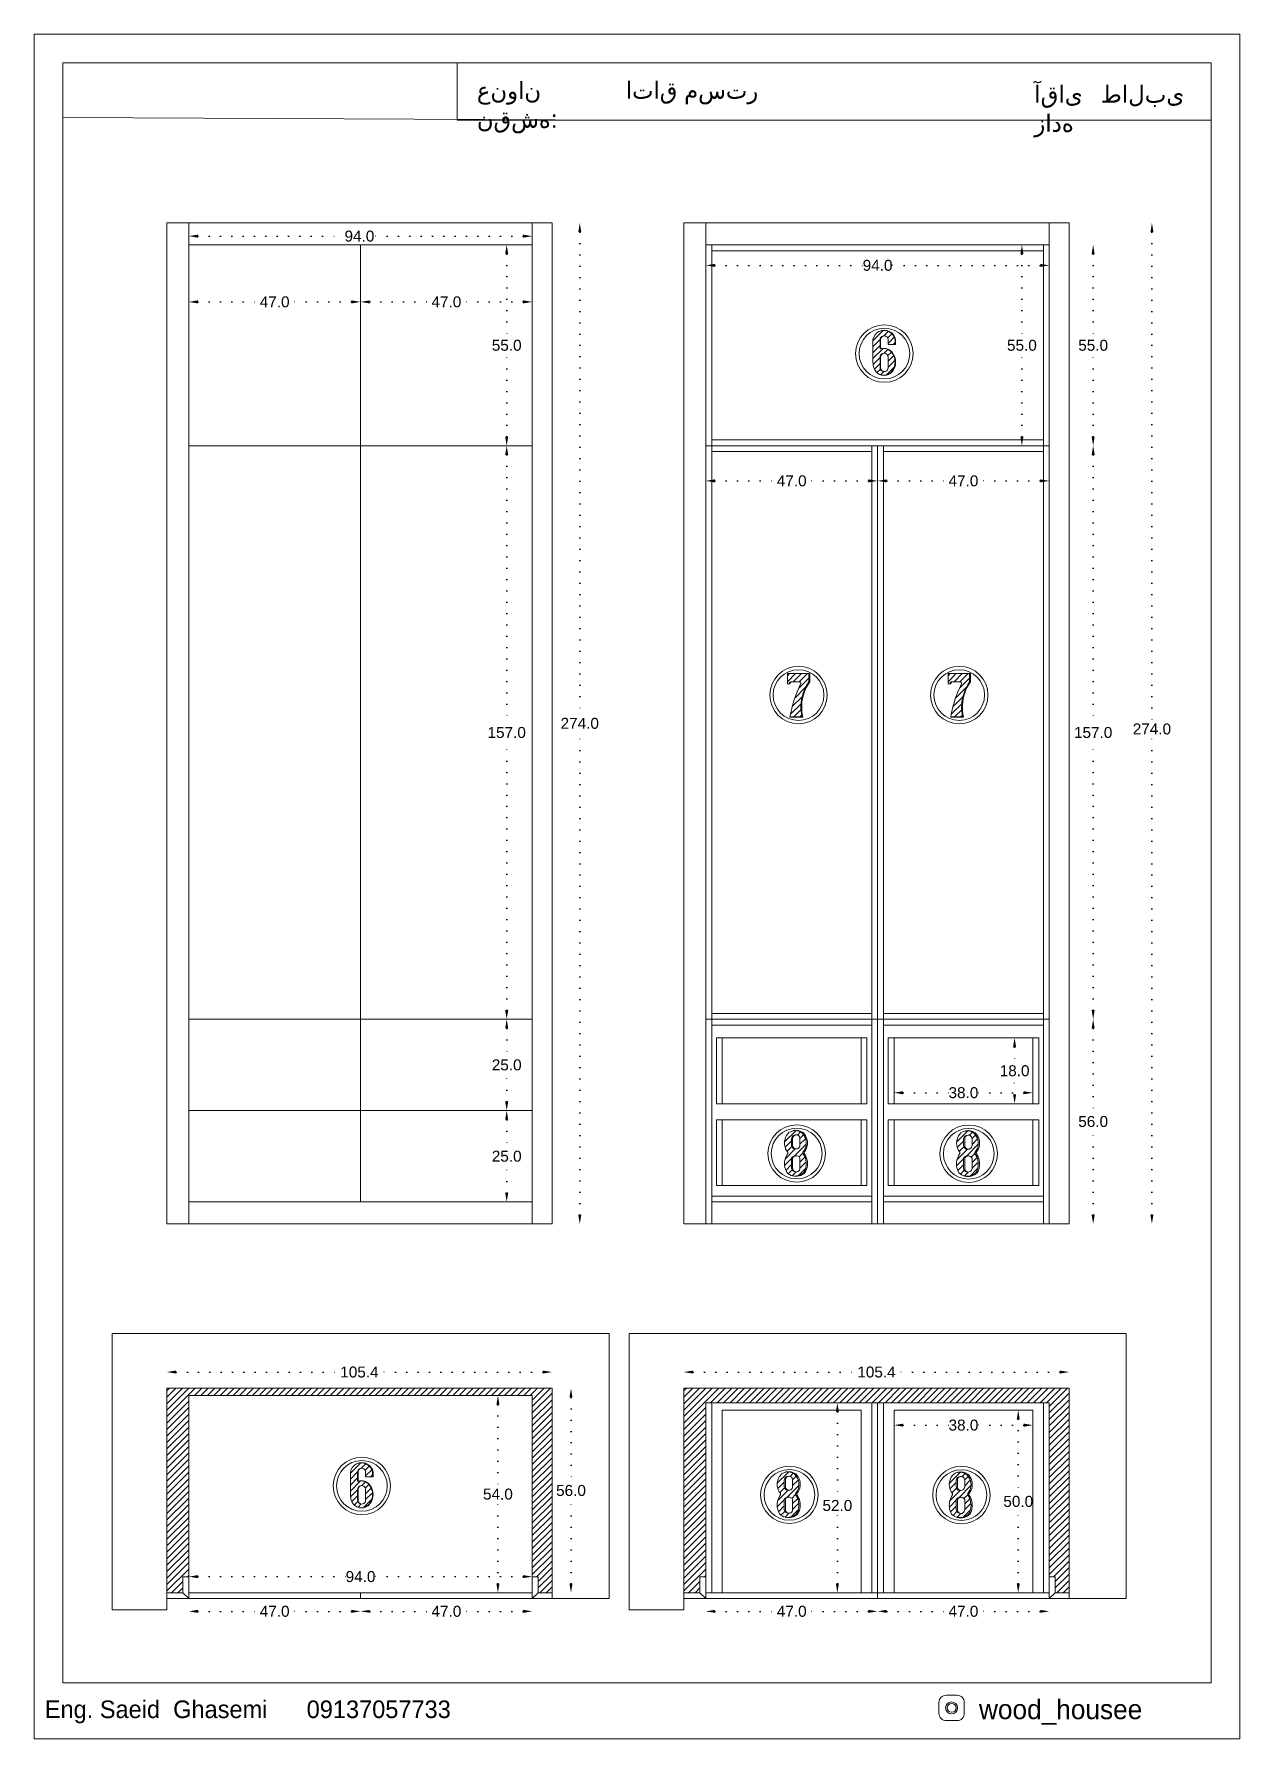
# Model space of a CAD drawing. Header units: centimetres. Extents: x 31 to 5445, y 74 to 2139.
# Drawn here: x 3373.7 to 3703.7, y 913.1 to 1379.8 of the extents above; entities that cross this region are included whole.
import ezdxf

# ---------------------------------------------------------------- set-up
doc = ezdxf.new("R2010")
doc.units = ezdxf.units.CM
doc.header["$MEASUREMENT"] = 0
doc.linetypes.add('ACAD_ISO07W100', pattern=[3, 0, -3])
doc.styles.get("Standard").update_dxf_attribs({"font": 'arial.ttf'})
doc.dimstyles.get("Standard").update_dxf_attribs({"dimtxt": 3, "dimasz": 2.5, "dimexe": 0.18, "dimexo": 0.0625, "dimgap": 0.09, "dimtad": 0, "dimtih": 1, "dimtoh": 1, "dimdec": 1, "dimzin": 0, "dimdsep": 46, "dimtxsty": 'Standard', "dimcen": 0.09, "dimse1": 1, "dimse2": 1, "dimadec": 0, "dimazin": 0, "dimtfac": 1, "dimtdec": 1, "dimtofl": 0, "dimtmove": 0, "dimatfit": 3, "dimfxl": 1, "dimtolj": 1, "dimtzin": 0, "dimarcsym": 0})

msp = doc.modelspace()

# ---------------------------------------------------------------- texts
at = {"lineweight": 20, "attachment_point": 1}
for s, width, gutter_width, heights, insert, char_height in [('{\\fArial|b0|i0|c178|p34;عنوان نقشه}:', 34.9721, 213.7, [0], (3494.84, 1366.76), 4.7142), ('{\\fArial|b0|i0|c178|p34;اتاق مستر}', 40.8617, 213.7, [0], (3535.6, 1366.83), 4.7142), ('\\pxqj;{\\fArial|b0|i0|c178|p34;آقای طالبی زاده}', 40.9241, 215.43, [10.02], (3647.38, 1365.76), 4.7524), ('{\\fPlantagenet Cherokee|b0|i0|c0|p18;wood_housee}', 1.0511, 26.51, [0.166], (3632.25, 923.88), 5.3665), ('{\\fPlantagenet Cherokee|b0|i0|c0|p18;^IEng. Saeid  Ghasemi      09137057733}', 212.9476, 23.81, [0], (3357.31, 923.63), 4.821)]:
    msp.add_mtext_dynamic_manual_height_columns(s, width=width, gutter_width=gutter_width, heights=heights, dxfattribs=dict(at, insert=insert, char_height=char_height))

# ---------------------------------------------------------------- blocks, each defined once
blk = doc.blocks.new('*D197')
at = {"color": 0, "linetype": 'ACAD_ISO07W100', "lineweight": -2, "transparency": 16777216}
for p, q in [((3418.5, 957.53), (3459.02, 957.53)), ((3507.5, 957.53), (3466.98, 957.53))]:
    blk.add_line(p, q, dxfattribs=at)
at = {"color": 0, "transparency": 16777216}
for points in [[(3418.5, 957.95), (3418.5, 957.12), (3416, 957.53)], [(3507.5, 957.95), (3507.5, 957.12), (3510, 957.53)]]:
    blk.add_solid(points, dxfattribs=at)
at = {"layer": 'Defpoints', "color": 0, "transparency": 16777216}
for p in [(3510, 957.53), (3416, 953.11), (3510, 953.11)]:
    blk.add_point(p, dxfattribs=at)
at = {"color": 0, "lineweight": 20, "transparency": 16777216, "insert": (3463, 957.53), "char_height": 3, "attachment_point": 5}
blk.add_mtext('\\A1;94.0', dxfattribs=at)
blk = doc.blocks.new('*D198')
at = {"color": 0, "linetype": 'ACAD_ISO07W100', "lineweight": -2, "transparency": 16777216}
for p, q in [((3412.5, 1013.53), (3457.7, 1013.53)), ((3512.9, 1013.53), (3467.7, 1013.53))]:
    blk.add_line(p, q, dxfattribs=at)
at = {"color": 0, "transparency": 16777216}
for points in [[(3412.5, 1013.95), (3412.5, 1013.12), (3410, 1013.53)], [(3512.9, 1013.95), (3512.9, 1013.12), (3515.4, 1013.53)]]:
    blk.add_solid(points, dxfattribs=at)
at = {"layer": 'Defpoints', "color": 0, "transparency": 16777216}
for p in [(3515.4, 1013.53), (3410, 1009.11), (3515.4, 1009.11)]:
    blk.add_point(p, dxfattribs=at)
at = {"color": 0, "lineweight": 20, "transparency": 16777216, "insert": (3462.7, 1013.53), "char_height": 3, "attachment_point": 5}
blk.add_mtext('\\A1;105.4', dxfattribs=at)
blk = doc.blocks.new('*D199')
at = {"color": 0, "linetype": 'ACAD_ISO07W100', "lineweight": -2, "transparency": 16777216}
for p, q in [((3520.6, 1006.61), (3520.6, 982.73)), ((3520.6, 955.61), (3520.6, 979.49))]:
    blk.add_line(p, q, dxfattribs=at)
at = {"color": 0, "transparency": 16777216}
for points in [[(3520.18, 1006.61), (3521.01, 1006.61), (3520.6, 1009.11)], [(3520.18, 955.61), (3521.01, 955.61), (3520.6, 953.11)]]:
    blk.add_solid(points, dxfattribs=at)
at = {"layer": 'Defpoints', "color": 0, "transparency": 16777216}
for p in [(3515.4, 1009.11), (3520.6, 1009.11), (3515.4, 953.11)]:
    blk.add_point(p, dxfattribs=at)
at = {"color": 0, "lineweight": 20, "transparency": 16777216, "insert": (3520.6, 981.11), "char_height": 3, "attachment_point": 5}
blk.add_mtext('\\A1;56.0', dxfattribs=at)
blk = doc.blocks.new('*D200')
at = {"color": 0, "linetype": 'ACAD_ISO07W100', "lineweight": -2, "transparency": 16777216}
for p, q in [((3500.6, 1004.61), (3500.6, 981.73)), ((3500.6, 955.61), (3500.6, 978.49))]:
    blk.add_line(p, q, dxfattribs=at)
at = {"color": 0, "transparency": 16777216}
for points in [[(3500.18, 1004.61), (3501.01, 1004.61), (3500.6, 1007.11)], [(3500.18, 955.61), (3501.01, 955.61), (3500.6, 953.11)]]:
    blk.add_solid(points, dxfattribs=at)
at = {"layer": 'Defpoints', "color": 0, "transparency": 16777216}
for p in [(3500.6, 1007.11), (3510, 1007.11), (3510, 953.11)]:
    blk.add_point(p, dxfattribs=at)
at = {"color": 0, "lineweight": 20, "transparency": 16777216, "insert": (3500.6, 980.11), "char_height": 3, "attachment_point": 5}
blk.add_mtext('\\A1;54.0', dxfattribs=at)
blk = doc.blocks.new('*D201')
at = {"color": 0, "linetype": 'ACAD_ISO07W100', "lineweight": -2, "transparency": 16777216}
for p, q in [((3418.5, 948.03), (3435.46, 948.03)), ((3460.5, 948.03), (3443.54, 948.03))]:
    blk.add_line(p, q, dxfattribs=at)
at = {"color": 0, "transparency": 16777216}
for points in [[(3418.5, 948.45), (3418.5, 947.62), (3416, 948.03)], [(3460.5, 948.45), (3460.5, 947.62), (3463, 948.03)]]:
    blk.add_solid(points, dxfattribs=at)
at = {"layer": 'Defpoints', "color": 0, "transparency": 16777216}
for p in [(3416, 951.51), (3416, 948.03), (3463, 951.51)]:
    blk.add_point(p, dxfattribs=at)
at = {"color": 0, "lineweight": 20, "transparency": 16777216, "insert": (3439.5, 948.03), "char_height": 3, "attachment_point": 5}
blk.add_mtext('\\A1;47.0', dxfattribs=at)
blk = doc.blocks.new('*D196')
at = {"color": 0, "linetype": 'ACAD_ISO07W100', "lineweight": -2, "transparency": 16777216}
for p, q in [((3465.5, 948.03), (3482.46, 948.03)), ((3507.5, 948.03), (3490.54, 948.03))]:
    blk.add_line(p, q, dxfattribs=at)
at = {"color": 0, "transparency": 16777216}
for points in [[(3465.5, 948.45), (3465.5, 947.62), (3463, 948.03)], [(3507.5, 948.45), (3507.5, 947.62), (3510, 948.03)]]:
    blk.add_solid(points, dxfattribs=at)
at = {"layer": 'Defpoints', "color": 0, "transparency": 16777216}
for p in [(3463, 951.51), (3463, 948.03), (3510, 951.51)]:
    blk.add_point(p, dxfattribs=at)
at = {"color": 0, "lineweight": 20, "transparency": 16777216, "insert": (3486.5, 948.03), "char_height": 3, "attachment_point": 5}
blk.add_mtext('\\A1;47.0', dxfattribs=at)
blk = doc.blocks.new('*D202')
at = {"color": 0, "linetype": 'ACAD_ISO07W100', "lineweight": -2, "transparency": 16777216}
for p, q in [((3523, 1325.61), (3523, 1192.73)), ((3523, 1056.61), (3523, 1189.49))]:
    blk.add_line(p, q, dxfattribs=at)
at = {"color": 0, "transparency": 16777216}
for points in [[(3522.58, 1325.61), (3523.42, 1325.61), (3523, 1328.11)], [(3522.58, 1056.61), (3523.42, 1056.61), (3523, 1054.11)]]:
    blk.add_solid(points, dxfattribs=at)
at = {"layer": 'Defpoints', "color": 0, "transparency": 16777216}
for p in [(3515.4, 1328.11), (3523, 1328.11), (3515.4, 1054.11)]:
    blk.add_point(p, dxfattribs=at)
at = {"color": 0, "lineweight": 20, "transparency": 16777216, "insert": (3523, 1191.11), "char_height": 3, "attachment_point": 5}
blk.add_mtext('\\A1;274.0', dxfattribs=at)
blk = doc.blocks.new('*D203')
at = {"color": 0, "linetype": 'ACAD_ISO07W100', "lineweight": -2, "transparency": 16777216}
for p, q in [((3418.5, 1324.5), (3458.72, 1324.5)), ((3507.5, 1324.5), (3466.68, 1324.5))]:
    blk.add_line(p, q, dxfattribs=at)
at = {"color": 0, "transparency": 16777216}
for points in [[(3418.5, 1324.92), (3418.5, 1324.08), (3416, 1324.5)], [(3507.5, 1324.92), (3507.5, 1324.08), (3510, 1324.5)]]:
    blk.add_solid(points, dxfattribs=at)
at = {"layer": 'Defpoints', "color": 0, "transparency": 16777216}
for p in [(3416, 1328.11), (3510, 1328.11), (3510, 1324.5)]:
    blk.add_point(p, dxfattribs=at)
at = {"color": 0, "lineweight": 20, "transparency": 16777216, "insert": (3462.7, 1324.5), "char_height": 3, "attachment_point": 5}
blk.add_mtext('\\A1;94.0', dxfattribs=at)
blk = doc.blocks.new('*D204')
at = {"color": 0, "linetype": 'ACAD_ISO07W100', "lineweight": -2, "transparency": 16777216}
for p, q in [((3503, 1319.61), (3503, 1296.23)), ((3503, 1269.61), (3503, 1292.99))]:
    blk.add_line(p, q, dxfattribs=at)
at = {"color": 0, "transparency": 16777216}
for points in [[(3502.58, 1319.61), (3503.42, 1319.61), (3503, 1322.11)], [(3502.58, 1269.61), (3503.42, 1269.61), (3503, 1267.11)]]:
    blk.add_solid(points, dxfattribs=at)
at = {"layer": 'Defpoints', "color": 0, "transparency": 16777216}
for p in [(3510, 1322.11), (3503, 1267.11), (3510, 1267.11)]:
    blk.add_point(p, dxfattribs=at)
at = {"color": 0, "lineweight": 20, "transparency": 16777216, "insert": (3503, 1294.61), "char_height": 3, "attachment_point": 5}
blk.add_mtext('\\A1;55.0', dxfattribs=at)
blk = doc.blocks.new('*D205')
at = {"color": 0, "linetype": 'ACAD_ISO07W100', "lineweight": -2, "transparency": 16777216}
for p, q in [((3503, 1264.61), (3503, 1190.23)), ((3503, 1112.61), (3503, 1186.99))]:
    blk.add_line(p, q, dxfattribs=at)
at = {"color": 0, "transparency": 16777216}
for points in [[(3502.58, 1264.61), (3503.42, 1264.61), (3503, 1267.11)], [(3502.58, 1112.61), (3503.42, 1112.61), (3503, 1110.11)]]:
    blk.add_solid(points, dxfattribs=at)
at = {"layer": 'Defpoints', "color": 0, "transparency": 16777216}
for p in [(3510, 1267.11), (3503, 1110.11), (3510, 1110.11)]:
    blk.add_point(p, dxfattribs=at)
at = {"color": 0, "lineweight": 20, "transparency": 16777216, "insert": (3503, 1188.61), "char_height": 3, "attachment_point": 5}
blk.add_mtext('\\A1;157.0', dxfattribs=at)
blk = doc.blocks.new('*D206')
at = {"color": 0, "linetype": 'ACAD_ISO07W100', "lineweight": -2, "transparency": 16777216}
for p, q in [((3503, 1107.61), (3503, 1099.23)), ((3503, 1087.61), (3503, 1095.99))]:
    blk.add_line(p, q, dxfattribs=at)
at = {"color": 0, "transparency": 16777216}
for points in [[(3502.58, 1107.61), (3503.42, 1107.61), (3503, 1110.11)], [(3502.58, 1087.61), (3503.42, 1087.61), (3503, 1085.11)]]:
    blk.add_solid(points, dxfattribs=at)
at = {"layer": 'Defpoints', "color": 0, "transparency": 16777216}
for p in [(3510, 1110.11), (3503, 1085.11), (3510, 1085.11)]:
    blk.add_point(p, dxfattribs=at)
at = {"color": 0, "lineweight": 20, "transparency": 16777216, "insert": (3503, 1097.61), "char_height": 3, "attachment_point": 5}
blk.add_mtext('\\A1;25.0', dxfattribs=at)
blk = doc.blocks.new('*D207')
at = {"color": 0, "linetype": 'ACAD_ISO07W100', "lineweight": -2, "transparency": 16777216}
for p, q in [((3503, 1082.61), (3503, 1074.23)), ((3503, 1062.61), (3503, 1070.99))]:
    blk.add_line(p, q, dxfattribs=at)
at = {"color": 0, "transparency": 16777216}
for points in [[(3502.58, 1082.61), (3503.42, 1082.61), (3503, 1085.11)], [(3502.58, 1062.61), (3503.42, 1062.61), (3503, 1060.11)]]:
    blk.add_solid(points, dxfattribs=at)
at = {"layer": 'Defpoints', "color": 0, "transparency": 16777216}
for p in [(3510, 1085.11), (3503, 1060.11), (3510, 1060.11)]:
    blk.add_point(p, dxfattribs=at)
at = {"color": 0, "lineweight": 20, "transparency": 16777216, "insert": (3503, 1072.61), "char_height": 3, "attachment_point": 5}
blk.add_mtext('\\A1;25.0', dxfattribs=at)
blk = doc.blocks.new('*D208')
at = {"color": 0, "linetype": 'ACAD_ISO07W100', "lineweight": -2, "transparency": 16777216}
for p, q in [((3418.5, 1306.5), (3435.46, 1306.5)), ((3460.5, 1306.5), (3443.54, 1306.5))]:
    blk.add_line(p, q, dxfattribs=at)
at = {"color": 0, "transparency": 16777216}
for points in [[(3418.5, 1306.92), (3418.5, 1306.08), (3416, 1306.5)], [(3460.5, 1306.92), (3460.5, 1306.08), (3463, 1306.5)]]:
    blk.add_solid(points, dxfattribs=at)
at = {"layer": 'Defpoints', "color": 0, "transparency": 16777216}
for p in [(3416, 1328.11), (3463, 1322.11), (3416, 1306.5)]:
    blk.add_point(p, dxfattribs=at)
at = {"color": 0, "lineweight": 20, "transparency": 16777216, "insert": (3439.5, 1306.5), "char_height": 3, "attachment_point": 5}
blk.add_mtext('\\A1;47.0', dxfattribs=at)
blk = doc.blocks.new('*D209')
at = {"color": 0, "linetype": 'ACAD_ISO07W100', "lineweight": -2, "transparency": 16777216}
for p, q in [((3465.5, 1306.5), (3482.46, 1306.5)), ((3507.5, 1306.5), (3490.54, 1306.5))]:
    blk.add_line(p, q, dxfattribs=at)
at = {"color": 0, "transparency": 16777216}
for points in [[(3465.5, 1306.92), (3465.5, 1306.08), (3463, 1306.5)], [(3507.5, 1306.92), (3507.5, 1306.08), (3510, 1306.5)]]:
    blk.add_solid(points, dxfattribs=at)
at = {"layer": 'Defpoints', "color": 0, "transparency": 16777216}
for p in [(3510, 1328.11), (3463, 1322.11), (3463, 1306.5)]:
    blk.add_point(p, dxfattribs=at)
at = {"color": 0, "lineweight": 20, "transparency": 16777216, "insert": (3486.5, 1306.5), "char_height": 3, "attachment_point": 5}
blk.add_mtext('\\A1;47.0', dxfattribs=at)
blk = doc.blocks.new('*D218')
at = {"color": 0, "linetype": 'ACAD_ISO07W100', "lineweight": -2, "transparency": 16777216}
for p, q in [((3611.5, 1090), (3624.02, 1090)), ((3644.5, 1090), (3631.98, 1090))]:
    blk.add_line(p, q, dxfattribs=at)
at = {"color": 0, "transparency": 16777216}
for points in [[(3611.5, 1090.42), (3611.5, 1089.58), (3609, 1090)], [(3644.5, 1090.42), (3644.5, 1089.58), (3647, 1090)]]:
    blk.add_solid(points, dxfattribs=at)
at = {"layer": 'Defpoints', "color": 0, "transparency": 16777216}
for p in [(3647, 1090), (3609, 1087.01), (3647, 1087.01)]:
    blk.add_point(p, dxfattribs=at)
at = {"color": 0, "lineweight": 20, "transparency": 16777216, "insert": (3628, 1090), "char_height": 3, "attachment_point": 5}
blk.add_mtext('\\A1;38.0', dxfattribs=at)
blk = doc.blocks.new('*D219')
at = {"color": 0, "linetype": 'ACAD_ISO07W100', "lineweight": -2, "transparency": 16777216}
for p, q in [((3642, 1102.51), (3642, 1097.63)), ((3642, 1089.51), (3642, 1094.39))]:
    blk.add_line(p, q, dxfattribs=at)
at = {"color": 0, "transparency": 16777216}
for points in [[(3641.58, 1102.51), (3642.42, 1102.51), (3642, 1105.01)], [(3641.58, 1089.51), (3642.42, 1089.51), (3642, 1087.01)]]:
    blk.add_solid(points, dxfattribs=at)
at = {"layer": 'Defpoints', "color": 0, "transparency": 16777216}
for p in [(3642, 1105.01), (3647, 1105.01), (3647, 1087.01)]:
    blk.add_point(p, dxfattribs=at)
at = {"color": 0, "lineweight": 20, "transparency": 16777216, "insert": (3642, 1096.01), "char_height": 3, "attachment_point": 5}
blk.add_mtext('\\A1;18.0', dxfattribs=at)
blk = doc.blocks.new('*D226')
at = {"color": 0, "linetype": 'ACAD_ISO07W100', "lineweight": -2, "transparency": 16777216}
for p, q in [((3560, 1316.5), (3600.52, 1316.5)), ((3649, 1316.5), (3608.48, 1316.5))]:
    blk.add_line(p, q, dxfattribs=at)
at = {"color": 0, "transparency": 16777216}
for points in [[(3560, 1316.92), (3560, 1316.08), (3557.5, 1316.5)], [(3649, 1316.92), (3649, 1316.08), (3651.5, 1316.5)]]:
    blk.add_solid(points, dxfattribs=at)
at = {"layer": 'Defpoints', "color": 0, "transparency": 16777216}
for p in [(3557.5, 1322.11), (3651.5, 1322.11), (3651.5, 1316.5)]:
    blk.add_point(p, dxfattribs=at)
at = {"color": 0, "lineweight": 20, "transparency": 16777216, "insert": (3604.5, 1316.5), "char_height": 3, "attachment_point": 5}
blk.add_mtext('\\A1;94.0', dxfattribs=at)
blk = doc.blocks.new('*D227')
at = {"color": 0, "linetype": 'ACAD_ISO07W100', "lineweight": -2, "transparency": 16777216}
for p, q in [((3644, 1319.61), (3644, 1296.23)), ((3644, 1269.61), (3644, 1292.99))]:
    blk.add_line(p, q, dxfattribs=at)
at = {"color": 0, "transparency": 16777216}
for points in [[(3643.58, 1319.61), (3644.42, 1319.61), (3644, 1322.11)], [(3643.58, 1269.61), (3644.42, 1269.61), (3644, 1267.11)]]:
    blk.add_solid(points, dxfattribs=at)
at = {"layer": 'Defpoints', "color": 0, "transparency": 16777216}
for p in [(3651.5, 1322.11), (3644, 1267.11), (3651.5, 1267.11)]:
    blk.add_point(p, dxfattribs=at)
at = {"color": 0, "lineweight": 20, "transparency": 16777216, "insert": (3644, 1294.61), "char_height": 3, "attachment_point": 5}
blk.add_mtext('\\A1;55.0', dxfattribs=at)
blk = doc.blocks.new('*D228')
at = {"color": 0, "linetype": 'ACAD_ISO07W100', "lineweight": -2, "transparency": 16777216}
for p, q in [((3607, 1257.5), (3623.96, 1257.5)), ((3649, 1257.5), (3632.04, 1257.5))]:
    blk.add_line(p, q, dxfattribs=at)
at = {"color": 0, "transparency": 16777216}
for points in [[(3607, 1257.92), (3607, 1257.08), (3604.5, 1257.5)], [(3649, 1257.92), (3649, 1257.08), (3651.5, 1257.5)]]:
    blk.add_solid(points, dxfattribs=at)
at = {"layer": 'Defpoints', "color": 0, "transparency": 16777216}
for p in [(3604.5, 1267.11), (3651.5, 1267.11), (3604.5, 1257.5)]:
    blk.add_point(p, dxfattribs=at)
at = {"color": 0, "lineweight": 20, "transparency": 16777216, "insert": (3628, 1257.5), "char_height": 3, "attachment_point": 5}
blk.add_mtext('\\A1;47.0', dxfattribs=at)
blk = doc.blocks.new('*D229')
at = {"color": 0, "linetype": 'ACAD_ISO07W100', "lineweight": -2, "transparency": 16777216}
for p, q in [((3560, 1257.5), (3576.96, 1257.5)), ((3602, 1257.5), (3585.04, 1257.5))]:
    blk.add_line(p, q, dxfattribs=at)
at = {"color": 0, "transparency": 16777216}
for points in [[(3560, 1257.92), (3560, 1257.08), (3557.5, 1257.5)], [(3602, 1257.92), (3602, 1257.08), (3604.5, 1257.5)]]:
    blk.add_solid(points, dxfattribs=at)
at = {"layer": 'Defpoints', "color": 0, "transparency": 16777216}
for p in [(3557.5, 1267.11), (3604.5, 1267.11), (3557.5, 1257.5)]:
    blk.add_point(p, dxfattribs=at)
at = {"color": 0, "lineweight": 20, "transparency": 16777216, "insert": (3581, 1257.5), "char_height": 3, "attachment_point": 5}
blk.add_mtext('\\A1;47.0', dxfattribs=at)
blk = doc.blocks.new('*D230')
at = {"color": 0, "linetype": 'ACAD_ISO07W100', "lineweight": -2, "transparency": 16777216}
for p, q in [((3663.5, 1107.61), (3663.5, 1083.73)), ((3663.5, 1056.61), (3663.5, 1080.49))]:
    blk.add_line(p, q, dxfattribs=at)
at = {"color": 0, "transparency": 16777216}
for points in [[(3663.08, 1107.61), (3663.92, 1107.61), (3663.5, 1110.11)], [(3663.08, 1056.61), (3663.92, 1056.61), (3663.5, 1054.11)]]:
    blk.add_solid(points, dxfattribs=at)
at = {"layer": 'Defpoints', "color": 0, "transparency": 16777216}
for p in [(3651.5, 1110.11), (3663.5, 1110.11), (3656.9, 1054.11)]:
    blk.add_point(p, dxfattribs=at)
at = {"color": 0, "lineweight": 20, "transparency": 16777216, "insert": (3663.5, 1082.11), "char_height": 3, "attachment_point": 5}
blk.add_mtext('\\A1;56.0', dxfattribs=at)
blk = doc.blocks.new('*D231')
at = {"color": 0, "linetype": 'ACAD_ISO07W100', "lineweight": -2, "transparency": 16777216}
for p, q in [((3663.5, 1264.61), (3663.5, 1190.23)), ((3663.5, 1112.61), (3663.5, 1186.99))]:
    blk.add_line(p, q, dxfattribs=at)
at = {"color": 0, "transparency": 16777216}
for points in [[(3663.08, 1264.61), (3663.92, 1264.61), (3663.5, 1267.11)], [(3663.08, 1112.61), (3663.92, 1112.61), (3663.5, 1110.11)]]:
    blk.add_solid(points, dxfattribs=at)
at = {"layer": 'Defpoints', "color": 0, "transparency": 16777216}
for p in [(3651.5, 1267.11), (3663.5, 1267.11), (3651.5, 1110.11)]:
    blk.add_point(p, dxfattribs=at)
at = {"color": 0, "lineweight": 20, "transparency": 16777216, "insert": (3663.5, 1188.61), "char_height": 3, "attachment_point": 5}
blk.add_mtext('\\A1;157.0', dxfattribs=at)
blk = doc.blocks.new('*D232')
at = {"color": 0, "linetype": 'ACAD_ISO07W100', "lineweight": -2, "transparency": 16777216}
for p, q in [((3663.5, 1319.61), (3663.5, 1296.23)), ((3663.5, 1269.61), (3663.5, 1292.99))]:
    blk.add_line(p, q, dxfattribs=at)
at = {"color": 0, "transparency": 16777216}
for points in [[(3663.08, 1319.61), (3663.92, 1319.61), (3663.5, 1322.11)], [(3663.08, 1269.61), (3663.92, 1269.61), (3663.5, 1267.11)]]:
    blk.add_solid(points, dxfattribs=at)
at = {"layer": 'Defpoints', "color": 0, "transparency": 16777216}
for p in [(3651.5, 1322.11), (3663.5, 1322.11), (3651.5, 1267.11)]:
    blk.add_point(p, dxfattribs=at)
at = {"color": 0, "lineweight": 20, "transparency": 16777216, "insert": (3663.5, 1294.61), "char_height": 3, "attachment_point": 5}
blk.add_mtext('\\A1;55.0', dxfattribs=at)
blk = doc.blocks.new('*D233')
at = {"color": 0, "linetype": 'ACAD_ISO07W100', "lineweight": -2, "transparency": 16777216}
for p, q in [((3679.58, 1325.61), (3679.58, 1191.2)), ((3679.58, 1056.61), (3679.58, 1187.96))]:
    blk.add_line(p, q, dxfattribs=at)
at = {"color": 0, "transparency": 16777216}
for points in [[(3679.17, 1325.61), (3680, 1325.61), (3679.58, 1328.11)], [(3679.17, 1056.61), (3680, 1056.61), (3679.58, 1054.11)]]:
    blk.add_solid(points, dxfattribs=at)
at = {"layer": 'Defpoints', "color": 0, "transparency": 16777216}
for p in [(3656.9, 1328.11), (3679.58, 1328.11), (3656.9, 1054.11)]:
    blk.add_point(p, dxfattribs=at)
at = {"color": 0, "lineweight": 20, "transparency": 16777216, "insert": (3679.58, 1189.58), "char_height": 3, "attachment_point": 5}
blk.add_mtext('\\A1;274.0', dxfattribs=at)
blk = doc.blocks.new('*D235')
at = {"color": 0, "linetype": 'ACAD_ISO07W100', "lineweight": -2, "transparency": 16777216}
for p, q in [((3554, 1013.53), (3599.2, 1013.53)), ((3654.4, 1013.53), (3609.2, 1013.53))]:
    blk.add_line(p, q, dxfattribs=at)
at = {"color": 0, "transparency": 16777216}
for points in [[(3554, 1013.95), (3554, 1013.12), (3551.5, 1013.53)], [(3654.4, 1013.95), (3654.4, 1013.12), (3656.9, 1013.53)]]:
    blk.add_solid(points, dxfattribs=at)
at = {"layer": 'Defpoints', "color": 0, "transparency": 16777216}
for p in [(3656.9, 1013.53), (3551.5, 1009.11), (3656.9, 1009.11)]:
    blk.add_point(p, dxfattribs=at)
at = {"color": 0, "lineweight": 20, "transparency": 16777216, "insert": (3604.2, 1013.53), "char_height": 3, "attachment_point": 5}
blk.add_mtext('\\A1;105.4', dxfattribs=at)
blk = doc.blocks.new('*D236')
at = {"color": 0, "linetype": 'ACAD_ISO07W100', "lineweight": -2, "transparency": 16777216}
for p, q in [((3593.5, 1002.61), (3593.5, 978.62)), ((3593.5, 955.61), (3593.5, 975.38))]:
    blk.add_line(p, q, dxfattribs=at)
at = {"color": 0, "transparency": 16777216}
for points in [[(3593.08, 1002.61), (3593.92, 1002.61), (3593.5, 1005.11)], [(3593.08, 955.61), (3593.92, 955.61), (3593.5, 953.11)]]:
    blk.add_solid(points, dxfattribs=at)
at = {"layer": 'Defpoints', "color": 0, "transparency": 16777216}
for p in [(3593.5, 1005.11), (3651.5, 1005.11), (3656.9, 953.11)]:
    blk.add_point(p, dxfattribs=at)
at = {"color": 0, "lineweight": 20, "transparency": 16777216, "insert": (3593.5, 977), "char_height": 3, "attachment_point": 5}
blk.add_mtext('\\A1;52.0', dxfattribs=at)
blk = doc.blocks.new('*D237')
at = {"color": 0, "linetype": 'ACAD_ISO07W100', "lineweight": -2, "transparency": 16777216}
for p, q in [((3643, 1000.61), (3643, 979.73)), ((3643, 955.61), (3643, 976.49))]:
    blk.add_line(p, q, dxfattribs=at)
at = {"color": 0, "transparency": 16777216}
for points in [[(3642.58, 1000.61), (3643.42, 1000.61), (3643, 1003.11)], [(3642.58, 955.61), (3643.42, 955.61), (3643, 953.11)]]:
    blk.add_solid(points, dxfattribs=at)
at = {"layer": 'Defpoints', "color": 0, "transparency": 16777216}
for p in [(3643, 1003.11), (3647, 1003.11), (3647, 953.11)]:
    blk.add_point(p, dxfattribs=at)
at = {"color": 0, "lineweight": 20, "transparency": 16777216, "insert": (3643, 978.11), "char_height": 3, "attachment_point": 5}
blk.add_mtext('\\A1;50.0', dxfattribs=at)
blk = doc.blocks.new('*D238')
at = {"color": 0, "linetype": 'ACAD_ISO07W100', "lineweight": -2, "transparency": 16777216}
for p, q in [((3560, 948.03), (3576.96, 948.03)), ((3602, 948.03), (3585.04, 948.03))]:
    blk.add_line(p, q, dxfattribs=at)
at = {"color": 0, "transparency": 16777216}
for points in [[(3560, 948.45), (3560, 947.62), (3557.5, 948.03)], [(3602, 948.45), (3602, 947.62), (3604.5, 948.03)]]:
    blk.add_solid(points, dxfattribs=at)
at = {"layer": 'Defpoints', "color": 0, "transparency": 16777216}
for p in [(3557.5, 951.51), (3557.5, 948.03), (3604.5, 951.51)]:
    blk.add_point(p, dxfattribs=at)
at = {"color": 0, "lineweight": 20, "transparency": 16777216, "insert": (3581, 948.03), "char_height": 3, "attachment_point": 5}
blk.add_mtext('\\A1;47.0', dxfattribs=at)
blk = doc.blocks.new('*D239')
at = {"color": 0, "linetype": 'ACAD_ISO07W100', "lineweight": -2, "transparency": 16777216}
for p, q in [((3607, 948.03), (3623.96, 948.03)), ((3649, 948.03), (3632.04, 948.03))]:
    blk.add_line(p, q, dxfattribs=at)
at = {"color": 0, "transparency": 16777216}
for points in [[(3607, 948.45), (3607, 947.62), (3604.5, 948.03)], [(3649, 948.45), (3649, 947.62), (3651.5, 948.03)]]:
    blk.add_solid(points, dxfattribs=at)
at = {"layer": 'Defpoints', "color": 0, "transparency": 16777216}
for p in [(3604.5, 951.51), (3604.5, 948.03), (3651.5, 951.51)]:
    blk.add_point(p, dxfattribs=at)
at = {"color": 0, "lineweight": 20, "transparency": 16777216, "insert": (3628, 948.03), "char_height": 3, "attachment_point": 5}
blk.add_mtext('\\A1;47.0', dxfattribs=at)
blk = doc.blocks.new('*D334')
at = {"color": 0, "linetype": 'ACAD_ISO07W100', "lineweight": -2, "transparency": 16777216}
for p, q in [((3611.5, 999), (3624.02, 999)), ((3644.5, 999), (3631.98, 999))]:
    blk.add_line(p, q, dxfattribs=at)
at = {"color": 0, "transparency": 16777216}
for points in [[(3611.5, 999.42), (3611.5, 998.58), (3609, 999)], [(3644.5, 999.42), (3644.5, 998.58), (3647, 999)]]:
    blk.add_solid(points, dxfattribs=at)
at = {"layer": 'Defpoints', "color": 0, "transparency": 16777216}
for p in [(3609, 1003.11), (3647, 1003.11), (3647, 999)]:
    blk.add_point(p, dxfattribs=at)
at = {"color": 0, "lineweight": 20, "transparency": 16777216, "insert": (3628, 999), "char_height": 3, "attachment_point": 5}
blk.add_mtext('\\A1;38.0', dxfattribs=at)

# ---------------------------------------------------------------- dimensions: what is measured, and where the dimension line sits
at = {"lineweight": 20}
for base, p1, p2, picture, middle in [((3510, 1324.5), (3416, 1328.11), (3510, 1328.11), '*D203', (3462.7, 1324.5)), ((3515.4, 1013.53), (3410, 1009.11), (3515.4, 1009.11), '*D198', (3462.7, 1013.53)), ((3656.9, 1013.53), (3551.5, 1009.11), (3656.9, 1009.11), '*D235', (3604.2, 1013.53))]:
    dim = msp.add_linear_dim(base=base, p1=p1, p2=p2, dimstyle='Standard', dxfattribs=at)
    dim.commit()
    dim.dimension.update_dxf_attribs({"geometry": picture, "text_midpoint": middle, "dimtype": 160})
for base, p1, p2, picture, middle in [((3416, 1306.5), (3463, 1322.11), (3416, 1328.11), '*D208', (3439.5, 1306.5)), ((3463, 1306.5), (3510, 1328.11), (3463, 1322.11), '*D209', (3486.5, 1306.5)), ((3651.5, 1316.5), (3557.5, 1322.11), (3651.5, 1322.11), '*D226', (3604.5, 1316.5)), ((3557.5, 1257.5), (3604.5, 1267.11), (3557.5, 1267.11), '*D229', (3581, 1257.5)), ((3604.5, 1257.5), (3651.5, 1267.11), (3604.5, 1267.11), '*D228', (3628, 1257.5)), ((3647, 1090), (3609, 1087.01), (3647, 1087.01), '*D218', (3628, 1090)), ((3647, 999), (3609, 1003.11), (3647, 1003.11), '*D334', (3628, 999)), ((3510, 957.53), (3416, 953.11), (3510, 953.11), '*D197', (3463, 957.53)), ((3416, 948.03), (3463, 951.51), (3416, 951.51), '*D201', (3439.5, 948.03)), ((3463, 948.03), (3510, 951.51), (3463, 951.51), '*D196', (3486.5, 948.03)), ((3557.5, 948.03), (3604.5, 951.51), (3557.5, 951.51), '*D238', (3581, 948.03)), ((3604.5, 948.03), (3651.5, 951.51), (3604.5, 951.51), '*D239', (3628, 948.03))]:
    dim = msp.add_linear_dim(base=base, p1=p1, p2=p2, dimstyle='Standard', dxfattribs=at)
    dim.commit()
    dim.dimension.update_dxf_attribs({"geometry": picture, "text_midpoint": middle})
for base, p1, p2, angle, picture, middle in [((3523, 1328.11), (3515.4, 1054.11), (3515.4, 1328.11), 270, '*D202', (3523, 1191.11)), ((3503, 1267.11), (3510, 1322.11), (3510, 1267.11), 90, '*D204', (3503, 1294.61)), ((3644, 1267.11), (3651.5, 1322.11), (3651.5, 1267.11), 90, '*D227', (3644, 1294.61)), ((3663.5, 1322.11), (3651.5, 1267.11), (3651.5, 1322.11), 270, '*D232', (3663.5, 1294.61)), ((3503, 1110.11), (3510, 1267.11), (3510, 1110.11), 90, '*D205', (3503, 1188.61)), ((3663.5, 1267.11), (3651.5, 1110.11), (3651.5, 1267.11), 270, '*D231', (3663.5, 1188.61)), ((3503, 1085.11), (3510, 1110.11), (3510, 1085.11), 90, '*D206', (3503, 1097.61)), ((3663.5, 1110.11), (3656.9, 1054.11), (3651.5, 1110.11), 270, '*D230', (3663.5, 1082.11)), ((3642, 1105.01), (3647, 1087.01), (3647, 1105.01), 270, '*D219', (3642, 1096.01)), ((3503, 1060.11), (3510, 1085.11), (3510, 1060.11), 90, '*D207', (3503, 1072.61)), ((3520.6, 1009.11), (3515.4, 953.11), (3515.4, 1009.11), 90, '*D199', (3520.6, 981.11)), ((3500.6, 1007.11), (3510, 953.11), (3510, 1007.11), 90, '*D200', (3500.6, 980.11))]:
    dim = msp.add_linear_dim(base=base, p1=p1, p2=p2, angle=angle, dimstyle='Standard', dxfattribs=at)
    dim.commit()
    dim.dimension.update_dxf_attribs({"geometry": picture, "text_midpoint": middle})
for base, p1, p2, angle, picture, middle in [((3679.58, 1328.11), (3656.9, 1054.11), (3656.9, 1328.11), 270, '*D233', (3679.58, 1189.58)), ((3593.5, 1005.11), (3656.9, 953.11), (3651.5, 1005.11), 90, '*D236', (3593.5, 977)), ((3643, 1003.11), (3647, 953.11), (3647, 1003.11), 90, '*D237', (3643, 978.11))]:
    dim = msp.add_linear_dim(base=base, p1=p1, p2=p2, angle=angle, dimstyle='Standard', dxfattribs=at)
    dim.commit()
    dim.dimension.update_dxf_attribs({"geometry": picture, "text_midpoint": middle, "dimtype": 160})

# ---------------------------------------------------------------- hatches: boundary and pattern name
at = {"lineweight": 20}
h = msp.add_hatch(dxfattribs=at)
h.set_pattern_fill('ANSI31', color=256, scale=9.218651)
h.set_pattern_definition([(45, (2946.4537, 1838.502), (-0.8148213, 0.8148213), [])])
h.paths.add_polyline_path([(3608.33, 1292.7), (3608.14, 1292.91), (3607.92, 1293.1), (3607.69, 1293.28), (3607.44, 1293.42), (3607.18, 1293.55), (3606.91, 1293.64), (3606.62, 1293.71), (3606.34, 1293.75), (3606.05, 1293.76), (3605.85, 1293.75), (3605.59, 1293.71), (3605.31, 1293.64), (3605.19, 1293.63), (3605.19, 1296.14), (3605.23, 1296.4), (3605.33, 1296.65), (3605.49, 1296.86), (3605.71, 1297.03), (3605.95, 1297.13), (3606.08, 1297.17), (3606.35, 1297.21), (3606.62, 1297.17), (3606.87, 1297.07), (3607.08, 1296.9), (3607.25, 1296.69), (3607.35, 1296.44), (3607.39, 1296.17), (3607.39, 1294.88), (3609.29, 1294.88), (3609.29, 1296.14), (3609.07, 1296.82), (3608.71, 1297.45), (3608.21, 1297.97), (3607.61, 1298.36), (3606.93, 1298.61), (3606.22, 1298.69), (3606.21, 1298.69), (3605.49, 1298.61), (3604.88, 1298.39), (3604.32, 1298.02), (3603.82, 1297.49), (3603.45, 1296.87), (3603.23, 1296.17), (3603.23, 1290.13), (3603.24, 1289.88), (3603.26, 1289.62), (3603.29, 1289.36), (3603.32, 1289.11), (3603.38, 1288.85), (3603.44, 1288.6), (3603.48, 1288.45), (3603.73, 1287.87), (3604.09, 1287.36), (3604.55, 1286.93), (3605.01, 1286.66), (3605.56, 1286.48), (3606.18, 1286.41), (3606.8, 1286.48), (3607.39, 1286.67), (3607.92, 1286.99), (3608.09, 1287.14), (3608.33, 1287.39), (3608.74, 1287.98), (3609.04, 1288.64), (3609.23, 1289.33), (3609.29, 1290.04), (3609.23, 1290.76), (3609.04, 1291.45), (3608.74, 1292.11)])
h.paths.add_polyline_path([(3605.23, 1291.68), (3605.33, 1291.93), (3605.49, 1292.14), (3605.71, 1292.3), (3605.95, 1292.4), (3606.22, 1292.44), (3606.35, 1292.44), (3606.62, 1292.4), (3606.87, 1292.3), (3607.08, 1292.13), (3607.25, 1291.92), (3607.35, 1291.67), (3607.39, 1291.4), (3607.39, 1288.45), (3607.35, 1288.18), (3607.25, 1287.93), (3607.08, 1287.71), (3606.87, 1287.55), (3606.62, 1287.44), (3606.35, 1287.41), (3606.08, 1287.44), (3605.95, 1287.5), (3605.83, 1287.55), (3605.71, 1287.6), (3605.49, 1287.76), (3605.33, 1287.97), (3605.23, 1288.22), (3605.19, 1288.49), (3605.19, 1291.41)], flags=16)
h = msp.add_hatch(dxfattribs=at)
h.set_pattern_fill('ANSI31', color=256, scale=9.218651)
h.set_pattern_definition([(45, (2942.5564, 1745.1315), (-0.8148213, 0.8148213), [])])
h.paths.add_polyline_path([(3583.6, 1197.06), (3583.73, 1197.89), (3583.92, 1198.7), (3584.16, 1199.5), (3584.47, 1200.29), (3584.82, 1201.04), (3585.23, 1201.78), (3585.69, 1202.48), (3585.69, 1204.74), (3579.82, 1204.74), (3579.82, 1201.98), (3580.34, 1201.98), (3580.35, 1202.06), (3580.39, 1202.19), (3580.47, 1202.3), (3580.57, 1202.39), (3580.69, 1202.45), (3580.73, 1202.46), (3580.66, 1202.44), (3580.6, 1202.41), (3580.54, 1202.37), (3580.49, 1202.32), (3580.45, 1202.27), (3580.41, 1202.22), (3580.38, 1202.15), (3580.36, 1202.09), (3580.34, 1202.02), (3580.34, 1201.98), (3580.52, 1201.98), (3580.53, 1202.09), (3580.57, 1202.22), (3580.65, 1202.33), (3580.76, 1202.43), (3580.88, 1202.49), (3580.98, 1202.51), (3581.05, 1202.51), (3583.02, 1202.51), (3583.15, 1202.49), (3583.27, 1202.42), (3583.37, 1202.33), (3583.45, 1202.22), (3583.49, 1202.09), (3583.5, 1201.98), (3583.15, 1201.26), (3582.82, 1200.53), (3582.5, 1199.79), (3582.21, 1199.04), (3581.93, 1198.28), (3581.68, 1197.52), (3581.44, 1196.75), (3581.22, 1195.98), (3581.01, 1195.2), (3580.83, 1194.42), (3580.67, 1193.63), (3580.53, 1192.9), (3583.82, 1192.9), (3583.66, 1193.72), (3583.56, 1194.55), (3583.51, 1195.39), (3583.52, 1196.23)])
h = msp.add_hatch(dxfattribs=at)
h.set_pattern_fill('ANSI31', color=256, scale=9.218651)
h.set_pattern_definition([(45, (2986.5564, 1745.1315), (-0.8148213, 0.8148213), [])])
h.paths.add_polyline_path([(3627.6, 1197.06), (3627.73, 1197.89), (3627.92, 1198.7), (3628.16, 1199.5), (3628.47, 1200.29), (3628.82, 1201.04), (3629.23, 1201.78), (3629.69, 1202.48), (3629.69, 1204.74), (3623.82, 1204.74), (3623.82, 1201.98), (3624.34, 1201.98), (3624.35, 1202.06), (3624.39, 1202.19), (3624.47, 1202.3), (3624.57, 1202.39), (3624.69, 1202.45), (3624.73, 1202.46), (3624.66, 1202.44), (3624.6, 1202.41), (3624.54, 1202.37), (3624.49, 1202.32), (3624.45, 1202.27), (3624.41, 1202.22), (3624.38, 1202.15), (3624.36, 1202.09), (3624.34, 1202.02), (3624.34, 1201.98), (3624.52, 1201.98), (3624.53, 1202.09), (3624.57, 1202.22), (3624.65, 1202.33), (3624.76, 1202.43), (3624.88, 1202.49), (3624.98, 1202.51), (3625.05, 1202.51), (3627.02, 1202.51), (3627.15, 1202.49), (3627.27, 1202.42), (3627.37, 1202.33), (3627.45, 1202.22), (3627.49, 1202.09), (3627.5, 1201.98), (3627.15, 1201.26), (3626.82, 1200.53), (3626.5, 1199.79), (3626.21, 1199.04), (3625.93, 1198.28), (3625.68, 1197.52), (3625.44, 1196.75), (3625.22, 1195.98), (3625.01, 1195.2), (3624.83, 1194.42), (3624.67, 1193.63), (3624.53, 1192.9), (3627.82, 1192.9), (3627.66, 1193.72), (3627.56, 1194.55), (3627.51, 1195.39), (3627.52, 1196.23)])
h = msp.add_hatch(dxfattribs=at)
h.set_pattern_fill('ANSI31', color=256, scale=9.218651)
h.set_pattern_definition([(45, (2959.9979, 1619.4427), (-0.8148213, 0.8148213), [])])
h.paths.add_polyline_path([(3584.07, 1073.72), (3584.13, 1073.79), (3584.43, 1074.22), (3584.67, 1074.68), (3584.85, 1075.18), (3584.95, 1075.69), (3584.99, 1076.21), (3584.95, 1076.74), (3584.85, 1077.25), (3584.67, 1077.75), (3584.43, 1078.21), (3584.13, 1078.64), (3583.78, 1079.03), (3583.19, 1079.36), (3582.54, 1079.56), (3581.87, 1079.63), (3581.36, 1079.58), (3580.84, 1079.41), (3580.25, 1079.08), (3579.89, 1078.69), (3579.59, 1078.26), (3579.34, 1077.79), (3579.17, 1077.29), (3579.06, 1076.77), (3579.02, 1076.24), (3579.06, 1075.71), (3579.17, 1075.19), (3579.34, 1074.69), (3579.59, 1074.22), (3579.89, 1073.79), (3579.95, 1073.72), (3579.95, 1073.4), (3579.67, 1072.98), (3579.44, 1072.52), (3579.26, 1072.05), (3579.13, 1071.56), (3579.05, 1071.06), (3579.02, 1070.55), (3579.05, 1070.05), (3579.13, 1069.54), (3579.26, 1069.05), (3579.44, 1068.58), (3579.67, 1068.13), (3580.02, 1067.83), (3580.41, 1067.58), (3580.83, 1067.38), (3581.23, 1067.25), (3581.42, 1067.21), (3581.87, 1067.19), (3582.33, 1067.21), (3582.77, 1067.3), (3583.21, 1067.44), (3583.62, 1067.64), (3584, 1067.89), (3584.35, 1068.18), (3584.58, 1068.63), (3584.75, 1069.1), (3584.88, 1069.58), (3584.96, 1070.08), (3584.99, 1070.58), (3584.96, 1071.08), (3584.88, 1071.58), (3584.75, 1072.06), (3584.58, 1072.53), (3584.35, 1072.98), (3584.07, 1073.4)])
h.paths.add_polyline_path([(3582.67, 1072.67), (3582.86, 1072.58), (3583.02, 1072.45), (3583.16, 1072.29), (3583.26, 1072.11), (3583.26, 1069.33), (3583.23, 1069.07), (3583.13, 1068.83), (3582.97, 1068.62), (3582.76, 1068.46), (3582.52, 1068.36), (3582.26, 1068.33), (3582, 1068.36), (3581.7, 1068.42), (3581.46, 1068.51), (3581.26, 1068.67), (3581.1, 1068.88), (3581, 1069.12), (3580.97, 1069.37), (3580.97, 1072.12), (3581.07, 1072.3), (3581.21, 1072.46), (3581.37, 1072.59), (3581.55, 1072.68), (3581.75, 1072.74), (3581.96, 1072.76), (3582.26, 1072.75), (3582.47, 1072.73)], flags=16)
h.paths.add_polyline_path([(3582.52, 1074.66), (3582.26, 1074.62), (3581.96, 1074.61), (3581.7, 1074.64), (3581.46, 1074.74), (3581.26, 1074.9), (3581.1, 1075.11), (3581, 1075.34), (3580.97, 1075.6), (3580.97, 1077.43), (3581, 1077.69), (3581.1, 1077.93), (3581.26, 1078.13), (3581.46, 1078.29), (3581.7, 1078.39), (3582, 1078.44), (3582.26, 1078.47), (3582.52, 1078.44), (3582.76, 1078.34), (3582.97, 1078.18), (3583.13, 1077.97), (3583.23, 1077.73), (3583.26, 1077.47), (3583.26, 1075.62), (3583.23, 1075.36), (3583.13, 1075.12), (3582.97, 1074.91), (3582.76, 1074.75)], flags=16)
h = msp.add_hatch(dxfattribs=at)
h.set_pattern_fill('ANSI31', color=256, scale=9.218651)
h.set_pattern_definition([(45, (3007.0831, 1619.3855), (-0.8148213, 0.8148213), [])])
h.paths.add_polyline_path([(3631.16, 1073.67), (3631.22, 1073.73), (3631.52, 1074.16), (3631.76, 1074.63), (3631.93, 1075.12), (3632.04, 1075.63), (3632.07, 1076.16), (3632.04, 1076.68), (3631.93, 1077.19), (3631.76, 1077.69), (3631.52, 1078.15), (3631.22, 1078.58), (3630.86, 1078.97), (3630.27, 1079.3), (3629.63, 1079.51), (3628.96, 1079.57), (3628.45, 1079.52), (3627.93, 1079.36), (3627.33, 1079.02), (3626.97, 1078.63), (3626.67, 1078.2), (3626.43, 1077.73), (3626.25, 1077.23), (3626.15, 1076.71), (3626.11, 1076.18), (3626.15, 1075.66), (3626.25, 1075.14), (3626.43, 1074.64), (3626.67, 1074.17), (3626.97, 1073.73), (3627.03, 1073.67), (3627.03, 1073.34), (3626.76, 1072.92), (3626.53, 1072.47), (3626.35, 1071.99), (3626.22, 1071.5), (3626.14, 1071), (3626.11, 1070.49), (3626.14, 1069.99), (3626.22, 1069.49), (3626.35, 1069), (3626.53, 1068.52), (3626.76, 1068.07), (3627.11, 1067.77), (3627.5, 1067.52), (3627.91, 1067.33), (3628.31, 1067.19), (3628.5, 1067.16), (3628.96, 1067.13), (3629.41, 1067.16), (3629.86, 1067.24), (3630.29, 1067.39), (3630.7, 1067.58), (3631.08, 1067.83), (3631.43, 1068.12), (3631.66, 1068.57), (3631.84, 1069.04), (3631.97, 1069.53), (3632.05, 1070.02), (3632.07, 1070.52), (3632.05, 1071.03), (3631.97, 1071.52), (3631.84, 1072.01), (3631.66, 1072.48), (3631.43, 1072.92), (3631.16, 1073.35)])
h.paths.add_polyline_path([(3629.76, 1072.62), (3629.94, 1072.52), (3630.11, 1072.39), (3630.24, 1072.23), (3630.35, 1072.05), (3630.35, 1069.27), (3630.31, 1069.01), (3630.21, 1068.77), (3630.05, 1068.57), (3629.85, 1068.41), (3629.61, 1068.31), (3629.35, 1068.27), (3629.09, 1068.31), (3628.79, 1068.36), (3628.55, 1068.46), (3628.34, 1068.61), (3628.19, 1068.82), (3628.09, 1069.06), (3628.05, 1069.31), (3628.05, 1072.06), (3628.16, 1072.24), (3628.29, 1072.4), (3628.45, 1072.53), (3628.64, 1072.63), (3628.84, 1072.68), (3629.04, 1072.7), (3629.35, 1072.7), (3629.56, 1072.68)], flags=16)
h.paths.add_polyline_path([(3629.61, 1074.6), (3629.35, 1074.56), (3629.04, 1074.55), (3628.79, 1074.59), (3628.55, 1074.69), (3628.34, 1074.84), (3628.19, 1075.05), (3628.09, 1075.29), (3628.05, 1075.54), (3628.05, 1077.38), (3628.09, 1077.63), (3628.19, 1077.87), (3628.34, 1078.08), (3628.55, 1078.23), (3628.79, 1078.33), (3629.09, 1078.38), (3629.35, 1078.41), (3629.61, 1078.38), (3629.85, 1078.28), (3630.05, 1078.12), (3630.21, 1077.91), (3630.31, 1077.67), (3630.35, 1077.41), (3630.35, 1075.56), (3630.31, 1075.3), (3630.21, 1075.06), (3630.05, 1074.86), (3629.85, 1074.7)], flags=16)
h = msp.add_hatch(dxfattribs=at)
h.set_pattern_fill('ANSI31', color=256, scale=10)
h.set_pattern_definition([(45, (661.5964, 452.0317), (-0.8838835, 0.8838835), [])])
h.paths.add_polyline_path([(3416, 1007.11), (3510, 1007.11), (3510, 957.51), (3511.6, 957.51), (3511.6, 953.11), (3515.4, 953.11), (3515.4, 1009.11), (3410, 1009.11), (3410, 953.11), (3414.4, 953.11), (3414.4, 957.51), (3416, 957.51)])
h = msp.add_hatch(dxfattribs=at)
h.set_pattern_fill('ANSI31', color=256, scale=10)
h.set_pattern_definition([(45, (803.0964, 452.0317), (-0.8838835, 0.8838835), [])])
h.paths.add_polyline_path([(3557.5, 1005.11), (3651.5, 1005.11), (3651.5, 957.51), (3653.1, 957.51), (3653.1, 953.11), (3656.9, 953.11), (3656.9, 1009.11), (3551.5, 1009.11), (3551.5, 953.11), (3555.9, 953.11), (3555.9, 957.51), (3557.5, 957.51)])
h = msp.add_hatch(dxfattribs=at)
h.set_pattern_fill('ANSI31', color=256, scale=9.218651)
h.set_pattern_definition([(45, (2803.4537, 1528.502), (-0.8148213, 0.8148213), [])])
h.paths.add_polyline_path([(3465.33, 982.7), (3465.14, 982.91), (3464.92, 983.1), (3464.69, 983.28), (3464.44, 983.42), (3464.18, 983.55), (3463.91, 983.64), (3463.62, 983.71), (3463.34, 983.75), (3463.05, 983.76), (3462.85, 983.75), (3462.59, 983.71), (3462.31, 983.64), (3462.19, 983.63), (3462.19, 986.14), (3462.23, 986.4), (3462.33, 986.65), (3462.49, 986.86), (3462.71, 987.03), (3462.95, 987.13), (3463.08, 987.17), (3463.35, 987.21), (3463.62, 987.17), (3463.87, 987.07), (3464.08, 986.9), (3464.25, 986.69), (3464.35, 986.44), (3464.39, 986.17), (3464.39, 984.88), (3466.29, 984.88), (3466.29, 986.14), (3466.07, 986.82), (3465.71, 987.45), (3465.21, 987.97), (3464.61, 988.36), (3463.93, 988.61), (3463.22, 988.69), (3463.21, 988.69), (3462.49, 988.61), (3461.88, 988.39), (3461.32, 988.02), (3460.82, 987.49), (3460.45, 986.87), (3460.23, 986.17), (3460.23, 980.13), (3460.24, 979.88), (3460.26, 979.62), (3460.29, 979.36), (3460.32, 979.11), (3460.38, 978.85), (3460.44, 978.6), (3460.48, 978.45), (3460.73, 977.87), (3461.09, 977.36), (3461.55, 976.93), (3462.01, 976.66), (3462.56, 976.48), (3463.18, 976.41), (3463.8, 976.48), (3464.39, 976.67), (3464.92, 976.99), (3465.09, 977.14), (3465.33, 977.39), (3465.74, 977.98), (3466.04, 978.64), (3466.23, 979.33), (3466.29, 980.04), (3466.23, 980.76), (3466.04, 981.45), (3465.74, 982.11)])
h.paths.add_polyline_path([(3462.23, 981.68), (3462.33, 981.93), (3462.49, 982.14), (3462.71, 982.3), (3462.95, 982.4), (3463.22, 982.44), (3463.35, 982.44), (3463.62, 982.4), (3463.87, 982.3), (3464.08, 982.13), (3464.25, 981.92), (3464.35, 981.67), (3464.39, 981.4), (3464.39, 978.45), (3464.35, 978.18), (3464.25, 977.93), (3464.08, 977.71), (3463.87, 977.55), (3463.62, 977.44), (3463.35, 977.41), (3463.08, 977.44), (3462.95, 977.5), (3462.83, 977.55), (3462.71, 977.6), (3462.49, 977.76), (3462.33, 977.97), (3462.23, 978.22), (3462.19, 978.49), (3462.19, 981.41)], flags=16)
h = msp.add_hatch(dxfattribs=at)
h.set_pattern_fill('ANSI31', color=256, scale=9.218651)
h.set_pattern_definition([(45, (2957.9979, 1526), (-0.8148213, 0.8148213), [])])
h.paths.add_polyline_path([(3582.07, 980.28), (3582.13, 980.35), (3582.43, 980.77), (3582.67, 981.24), (3582.85, 981.74), (3582.95, 982.25), (3582.99, 982.77), (3582.95, 983.29), (3582.85, 983.81), (3582.67, 984.3), (3582.43, 984.77), (3582.13, 985.2), (3581.78, 985.58), (3581.19, 985.92), (3580.54, 986.12), (3579.87, 986.19), (3579.36, 986.14), (3578.84, 985.97), (3578.25, 985.64), (3577.89, 985.25), (3577.59, 984.81), (3577.34, 984.34), (3577.17, 983.84), (3577.06, 983.33), (3577.02, 982.8), (3577.06, 982.27), (3577.17, 981.75), (3577.34, 981.25), (3577.59, 980.78), (3577.89, 980.35), (3577.95, 980.28), (3577.95, 979.96), (3577.67, 979.53), (3577.44, 979.08), (3577.26, 978.61), (3577.13, 978.12), (3577.05, 977.62), (3577.02, 977.11), (3577.05, 976.6), (3577.13, 976.1), (3577.26, 975.61), (3577.44, 975.14), (3577.67, 974.69), (3578.02, 974.39), (3578.41, 974.14), (3578.83, 973.94), (3579.23, 973.81), (3579.42, 973.77), (3579.87, 973.74), (3580.33, 973.77), (3580.77, 973.86), (3581.21, 974), (3581.62, 974.2), (3582, 974.44), (3582.35, 974.74), (3582.58, 975.19), (3582.75, 975.66), (3582.88, 976.14), (3582.96, 976.64), (3582.99, 977.14), (3582.96, 977.64), (3582.88, 978.14), (3582.75, 978.62), (3582.58, 979.09), (3582.35, 979.54), (3582.07, 979.96)])
h.paths.add_polyline_path([(3580.67, 979.23), (3580.86, 979.13), (3581.02, 979), (3581.16, 978.85), (3581.26, 978.66), (3581.26, 975.89), (3581.23, 975.63), (3581.13, 975.39), (3580.97, 975.18), (3580.76, 975.02), (3580.52, 974.92), (3580.26, 974.89), (3580, 974.92), (3579.7, 974.97), (3579.46, 975.07), (3579.26, 975.23), (3579.1, 975.43), (3579, 975.67), (3578.97, 975.93), (3578.97, 978.68), (3579.07, 978.86), (3579.21, 979.02), (3579.37, 979.14), (3579.55, 979.24), (3579.75, 979.3), (3579.96, 979.32), (3580.26, 979.31), (3580.47, 979.29)], flags=16)
h.paths.add_polyline_path([(3580.52, 981.21), (3580.26, 981.18), (3579.96, 981.17), (3579.7, 981.2), (3579.46, 981.3), (3579.26, 981.46), (3579.1, 981.66), (3579, 981.9), (3578.97, 982.16), (3578.97, 983.99), (3579, 984.25), (3579.1, 984.49), (3579.26, 984.69), (3579.46, 984.85), (3579.7, 984.95), (3580, 984.99), (3580.26, 985.03), (3580.52, 984.99), (3580.76, 984.89), (3580.97, 984.74), (3581.13, 984.53), (3581.23, 984.29), (3581.26, 984.03), (3581.26, 982.18), (3581.23, 981.92), (3581.13, 981.68), (3580.97, 981.47), (3580.76, 981.31)], flags=16)
h = msp.add_hatch(dxfattribs=at)
h.set_pattern_fill('ANSI31', color=256, scale=9.218651)
h.set_pattern_definition([(45, (3005.0831, 1525.9427), (-0.8148213, 0.8148213), [])])
h.paths.add_polyline_path([(3629.16, 980.22), (3629.22, 980.29), (3629.52, 980.72), (3629.76, 981.18), (3629.93, 981.68), (3630.04, 982.19), (3630.07, 982.71), (3630.04, 983.24), (3629.93, 983.75), (3629.76, 984.25), (3629.52, 984.71), (3629.22, 985.14), (3628.86, 985.53), (3628.27, 985.86), (3627.63, 986.06), (3626.96, 986.13), (3626.45, 986.08), (3625.93, 985.91), (3625.33, 985.58), (3624.97, 985.19), (3624.67, 984.76), (3624.43, 984.29), (3624.25, 983.79), (3624.15, 983.27), (3624.11, 982.74), (3624.15, 982.21), (3624.25, 981.69), (3624.43, 981.19), (3624.67, 980.72), (3624.97, 980.29), (3625.03, 980.22), (3625.03, 979.9), (3624.76, 979.48), (3624.53, 979.02), (3624.35, 978.55), (3624.22, 978.06), (3624.14, 977.56), (3624.11, 977.05), (3624.14, 976.55), (3624.22, 976.04), (3624.35, 975.55), (3624.53, 975.08), (3624.76, 974.63), (3625.11, 974.33), (3625.5, 974.08), (3625.91, 973.88), (3626.31, 973.75), (3626.5, 973.71), (3626.96, 973.69), (3627.41, 973.71), (3627.86, 973.8), (3628.29, 973.94), (3628.7, 974.14), (3629.08, 974.39), (3629.43, 974.68), (3629.66, 975.13), (3629.84, 975.6), (3629.97, 976.08), (3630.05, 976.58), (3630.07, 977.08), (3630.05, 977.58), (3629.97, 978.08), (3629.84, 978.56), (3629.66, 979.03), (3629.43, 979.48), (3629.16, 979.9)])
h.paths.add_polyline_path([(3627.76, 979.17), (3627.94, 979.08), (3628.11, 978.95), (3628.24, 978.79), (3628.35, 978.61), (3628.35, 975.83), (3628.31, 975.57), (3628.21, 975.33), (3628.05, 975.12), (3627.85, 974.96), (3627.61, 974.86), (3627.35, 974.83), (3627.09, 974.86), (3626.79, 974.92), (3626.55, 975.01), (3626.34, 975.17), (3626.19, 975.38), (3626.09, 975.62), (3626.05, 975.87), (3626.05, 978.62), (3626.16, 978.8), (3626.29, 978.96), (3626.45, 979.09), (3626.64, 979.18), (3626.84, 979.24), (3627.04, 979.26), (3627.35, 979.25), (3627.56, 979.23)], flags=16)
h.paths.add_polyline_path([(3627.61, 981.16), (3627.35, 981.12), (3627.04, 981.11), (3626.79, 981.14), (3626.55, 981.24), (3626.34, 981.4), (3626.19, 981.61), (3626.09, 981.84), (3626.05, 982.1), (3626.05, 983.93), (3626.09, 984.19), (3626.19, 984.43), (3626.34, 984.63), (3626.55, 984.79), (3626.79, 984.89), (3627.09, 984.94), (3627.35, 984.97), (3627.61, 984.94), (3627.85, 984.84), (3628.05, 984.68), (3628.21, 984.47), (3628.31, 984.23), (3628.35, 983.97), (3628.35, 982.12), (3628.31, 981.86), (3628.21, 981.62), (3628.05, 981.41), (3627.85, 981.25)], flags=16)

# ---------------------------------------------------------------- linework, layer by layer
for p, q in [((3535.52, 1356.24), (3381.52, 1356.98)), ((3515.4, 1328.11), (3410, 1328.11)), ((3410, 1328.11), (3410, 1054.11)), ((3416, 1328.11), (3416, 1054.11)), ((3510, 1054.11), (3510, 1328.11)), ((3515.4, 1054.11), (3515.4, 1328.11)), ((3656.9, 1328.11), (3551.5, 1328.11)), ((3551.5, 1328.11), (3551.5, 1054.11)), ((3557.5, 1328.11), (3557.5, 1054.11)), ((3651.5, 1054.11), (3651.5, 1328.11)), ((3656.9, 1054.11), (3656.9, 1328.11)), ((3510, 1322.11), (3416, 1322.11)), ((3463, 1322.11), (3463, 1060.11)), ((3651.5, 1322.11), (3557.5, 1322.11)), ((3559.1, 1322.11), (3559.1, 1054.11)), ((3649.9, 1054.11), (3649.9, 1322.11)), ((3649.9, 1320.51), (3559.1, 1320.51)), ((3606.08, 1297.17), (3606.35, 1297.21)), ((3510, 1267.11), (3416, 1267.11)), ((3651.5, 1267.11), (3557.5, 1267.11)), ((3649.9, 1268.71), (3559.1, 1268.71)), ((3602.9, 1265.51), (3559.1, 1265.51)), ((3602.9, 1267.11), (3602.9, 1110.11)), ((3604.5, 1267.11), (3604.5, 1110.11)), ((3606.1, 1267.11), (3606.1, 1110.11)), ((3649.9, 1265.51), (3606.1, 1265.51)), ((3580.53, 1192.9), (3583.82, 1192.9)), ((3624.53, 1192.9), (3627.82, 1192.9)), ((3602.9, 1111.71), (3559.1, 1111.71)), ((3649.9, 1111.71), (3606.1, 1111.71)), ((3510, 1110.11), (3416, 1110.11)), ((3651.5, 1110.11), (3557.5, 1110.11)), ((3602.9, 1108.51), (3559.1, 1108.51)), ((3602.9, 1110.11), (3602.9, 1054.11)), ((3604.5, 1110.11), (3604.5, 1054.11)), ((3606.1, 1110.11), (3606.1, 1054.11)), ((3649.9, 1108.51), (3606.1, 1108.51)), ((3601.6, 1105.01), (3560.4, 1105.01)), ((3560.4, 1105.01), (3560.4, 1087.01)), ((3562, 1105.01), (3562, 1087.01)), ((3600, 1087.01), (3600, 1105.01)), ((3601.6, 1087.01), (3601.6, 1105.01)), ((3648.6, 1105.01), (3607.4, 1105.01)), ((3607.4, 1105.01), (3607.4, 1087.01)), ((3609, 1105.01), (3609, 1087.01)), ((3647, 1087.01), (3647, 1105.01)), ((3648.6, 1087.01), (3648.6, 1105.01)), ((3510, 1085.11), (3416, 1085.11)), ((3601.6, 1087.01), (3560.4, 1087.01)), ((3648.6, 1087.01), (3607.4, 1087.01)), ((3601.6, 1082.61), (3560.4, 1082.61)), ((3560.4, 1082.61), (3560.4, 1064.61)), ((3562, 1082.61), (3562, 1064.61)), ((3600, 1064.61), (3600, 1082.61)), ((3601.6, 1064.61), (3601.6, 1082.61)), ((3648.6, 1082.61), (3607.4, 1082.61)), ((3607.4, 1082.61), (3607.4, 1064.61)), ((3609, 1082.61), (3609, 1064.61)), ((3647, 1064.61), (3647, 1082.61)), ((3648.6, 1064.61), (3648.6, 1082.61)), ((3582.05, 1072.73), (3581.85, 1072.67)), ((3582.26, 1072.75), (3582.05, 1072.73)), ((3629.14, 1072.68), (3628.94, 1072.62)), ((3629.35, 1072.7), (3629.14, 1072.68)), ((3601.6, 1064.61), (3560.4, 1064.61)), ((3648.6, 1064.61), (3607.4, 1064.61)), ((3510, 1060.11), (3416, 1060.11)), ((3602.9, 1061.71), (3559.1, 1061.71)), ((3602.9, 1060.11), (3559.1, 1060.11)), ((3649.9, 1061.71), (3606.1, 1061.71)), ((3649.9, 1060.11), (3606.1, 1060.11)), ((3515.4, 1054.11), (3410, 1054.11)), ((3656.9, 1054.11), (3551.5, 1054.11)), ((3531, 1024.11), (3395, 1024.11)), ((3395, 1024.11), (3395, 948.41)), ((3531, 1024.11), (3531, 951.51)), ((3672.5, 1024.11), (3536.5, 1024.11)), ((3536.5, 1024.11), (3536.5, 948.41)), ((3672.5, 1024.11), (3672.5, 951.51)), ((3515.4, 1009.11), (3410, 1009.11)), ((3410, 1009.11), (3410, 948.41)), ((3515.4, 951.51), (3515.4, 1009.11)), ((3656.9, 1009.11), (3551.5, 1009.11)), ((3551.5, 1009.11), (3551.5, 948.41)), ((3656.9, 951.51), (3656.9, 1009.11)), ((3510, 1007.11), (3416, 1007.11)), ((3416, 1007.11), (3416, 951.51)), ((3510, 951.51), (3510, 1007.11)), ((3557.5, 1005.11), (3557.5, 951.51)), ((3651.5, 1005.11), (3557.5, 1005.11)), ((3559.1, 1005.11), (3559.1, 953.11)), ((3602.9, 953.11), (3602.9, 1005.11)), ((3604.5, 953.11), (3604.5, 1005.11)), ((3606.1, 953.11), (3606.1, 1005.11)), ((3649.9, 953.11), (3649.9, 1005.11)), ((3651.5, 951.51), (3651.5, 1005.11)), ((3562, 1003.11), (3562, 953.11)), ((3600, 1003.11), (3562, 1003.11)), ((3600, 953.11), (3600, 1003.11)), ((3609, 953.11), (3609, 1003.11)), ((3647, 1003.11), (3609, 1003.11)), ((3647, 953.11), (3647, 1003.11)), ((3463.08, 987.17), (3463.35, 987.21)), ((3580.05, 979.29), (3579.85, 979.23)), ((3580.26, 979.31), (3580.05, 979.29)), ((3627.14, 979.23), (3626.94, 979.17)), ((3627.35, 979.25), (3627.14, 979.23)), ((3414.4, 957.51), (3414.4, 953.11)), ((3416, 957.51), (3414.4, 957.51)), ((3511.6, 957.51), (3510, 957.51)), ((3511.6, 953.11), (3511.6, 957.51)), ((3555.9, 957.51), (3555.9, 953.11)), ((3557.5, 957.51), (3555.9, 957.51)), ((3653.1, 957.51), (3651.5, 957.51)), ((3653.1, 953.11), (3653.1, 957.51)), ((3414.4, 953.11), (3410, 953.11)), ((3414.4, 953.11), (3416, 951.51)), ((3510, 953.11), (3416, 953.11)), ((3463, 953.11), (3463, 951.51)), ((3511.6, 953.11), (3510, 951.51)), ((3515.4, 953.11), (3511.6, 953.11)), ((3555.9, 953.11), (3551.5, 953.11)), ((3555.9, 953.11), (3557.5, 951.51)), ((3651.5, 953.11), (3557.5, 953.11)), ((3604.5, 953.11), (3604.5, 951.51)), ((3653.1, 953.11), (3651.5, 951.51)), ((3656.9, 953.11), (3653.1, 953.11)), ((3410, 948.41), (3395, 948.41)), ((3515.4, 951.51), (3410, 951.51)), ((3531, 951.51), (3515.4, 951.51)), ((3551.5, 948.41), (3536.5, 948.41)), ((3656.9, 951.51), (3551.5, 951.51)), ((3672.5, 951.51), (3656.9, 951.51))]:
    msp.add_line(p, q, dxfattribs=at)
for points in [[(3373.67, 1379.81), (3373.67, 913.11), (3703.66, 913.11), (3703.66, 1379.81)], [(3381.52, 1371.96), (3381.52, 928.48), (3695.8, 928.48), (3695.8, 1371.96)], [(3489.43, 1356.24), (3695.8, 1356.24), (3695.8, 1371.96), (3489.43, 1371.96)], [(3605.31, 1296.17), (3605.35, 1296.44), (3605.45, 1296.69), (3605.62, 1296.9), (3605.83, 1297.07), (3606.08, 1297.17), (3605.95, 1297.13), (3605.71, 1297.03), (3605.49, 1296.86), (3605.33, 1296.65), (3605.23, 1296.4), (3605.19, 1296.14)], [(3607.08, 1287.71), (3606.87, 1287.55), (3606.62, 1287.44), (3606.35, 1287.41), (3606.08, 1287.44), (3605.95, 1287.5), (3605.83, 1287.55), (3605.71, 1287.6), (3605.49, 1287.76), (3605.33, 1287.97), (3605.23, 1288.22), (3605.19, 1288.49), (3605.19, 1291.41), (3605.23, 1291.68), (3605.33, 1291.93), (3605.49, 1292.14), (3605.71, 1292.3), (3605.95, 1292.4), (3606.22, 1292.44), (3606.35, 1292.44), (3606.62, 1292.4), (3606.87, 1292.3), (3607.08, 1292.13), (3607.25, 1291.92), (3607.35, 1291.67), (3607.39, 1291.4), (3607.39, 1288.45), (3607.35, 1288.18), (3607.25, 1287.93)], [(3581.7, 1074.64), (3581.46, 1074.74), (3581.26, 1074.9), (3581.1, 1075.11), (3581, 1075.34), (3580.97, 1075.6), (3580.97, 1077.43), (3581, 1077.69), (3581.1, 1077.93), (3581.26, 1078.13), (3581.46, 1078.29), (3581.7, 1078.39), (3582, 1078.44), (3582.26, 1078.47), (3582.52, 1078.44), (3582.76, 1078.34), (3582.97, 1078.18), (3583.13, 1077.97), (3583.23, 1077.73), (3583.26, 1077.47), (3583.26, 1075.62), (3583.23, 1075.36), (3583.13, 1075.12), (3582.97, 1074.91), (3582.76, 1074.75), (3582.52, 1074.66), (3582.26, 1074.62), (3581.96, 1074.61)], [(3628.79, 1074.59), (3628.55, 1074.69), (3628.34, 1074.84), (3628.19, 1075.05), (3628.09, 1075.29), (3628.05, 1075.54), (3628.05, 1077.38), (3628.09, 1077.63), (3628.19, 1077.87), (3628.34, 1078.08), (3628.55, 1078.23), (3628.79, 1078.33), (3629.09, 1078.38), (3629.35, 1078.41), (3629.61, 1078.38), (3629.85, 1078.28), (3630.05, 1078.12), (3630.21, 1077.91), (3630.31, 1077.67), (3630.35, 1077.41), (3630.35, 1075.56), (3630.31, 1075.3), (3630.21, 1075.06), (3630.05, 1074.86), (3629.85, 1074.7), (3629.61, 1074.6), (3629.35, 1074.56), (3629.04, 1074.55)], [(3582.97, 1068.62), (3583.13, 1068.83), (3583.23, 1069.07), (3583.26, 1069.33), (3583.26, 1072.11), (3583.16, 1072.29), (3583.02, 1072.45), (3582.86, 1072.58), (3582.67, 1072.67), (3582.47, 1072.73), (3582.26, 1072.75), (3581.96, 1072.76), (3581.75, 1072.74), (3581.55, 1072.68), (3581.37, 1072.59), (3581.21, 1072.46), (3581.07, 1072.3), (3580.97, 1072.12), (3580.97, 1069.37), (3581, 1069.12), (3581.1, 1068.88), (3581.26, 1068.67), (3581.46, 1068.51), (3581.7, 1068.42), (3582, 1068.36), (3582.26, 1068.33), (3582.52, 1068.36), (3582.76, 1068.46)], [(3630.05, 1068.57), (3630.21, 1068.77), (3630.31, 1069.01), (3630.35, 1069.27), (3630.35, 1072.05), (3630.24, 1072.23), (3630.11, 1072.39), (3629.94, 1072.52), (3629.76, 1072.62), (3629.56, 1072.68), (3629.35, 1072.7), (3629.04, 1072.7), (3628.84, 1072.68), (3628.64, 1072.63), (3628.45, 1072.53), (3628.29, 1072.4), (3628.16, 1072.24), (3628.05, 1072.06), (3628.05, 1069.31), (3628.09, 1069.06), (3628.19, 1068.82), (3628.34, 1068.61), (3628.55, 1068.46), (3628.79, 1068.36), (3629.09, 1068.31), (3629.35, 1068.27), (3629.61, 1068.31), (3629.85, 1068.41)], [(3462.31, 986.17), (3462.35, 986.44), (3462.45, 986.69), (3462.62, 986.9), (3462.83, 987.07), (3463.08, 987.17), (3462.95, 987.13), (3462.71, 987.03), (3462.49, 986.86), (3462.33, 986.65), (3462.23, 986.4), (3462.19, 986.14)], [(3579.7, 981.2), (3579.46, 981.3), (3579.26, 981.46), (3579.1, 981.66), (3579, 981.9), (3578.97, 982.16), (3578.97, 983.99), (3579, 984.25), (3579.1, 984.49), (3579.26, 984.69), (3579.46, 984.85), (3579.7, 984.95), (3580, 984.99), (3580.26, 985.03), (3580.52, 984.99), (3580.76, 984.89), (3580.97, 984.74), (3581.13, 984.53), (3581.23, 984.29), (3581.26, 984.03), (3581.26, 982.18), (3581.23, 981.92), (3581.13, 981.68), (3580.97, 981.47), (3580.76, 981.31), (3580.52, 981.21), (3580.26, 981.18), (3579.96, 981.17)], [(3626.79, 981.14), (3626.55, 981.24), (3626.34, 981.4), (3626.19, 981.61), (3626.09, 981.84), (3626.05, 982.1), (3626.05, 983.93), (3626.09, 984.19), (3626.19, 984.43), (3626.34, 984.63), (3626.55, 984.79), (3626.79, 984.89), (3627.09, 984.94), (3627.35, 984.97), (3627.61, 984.94), (3627.85, 984.84), (3628.05, 984.68), (3628.21, 984.47), (3628.31, 984.23), (3628.35, 983.97), (3628.35, 982.12), (3628.31, 981.86), (3628.21, 981.62), (3628.05, 981.41), (3627.85, 981.25), (3627.61, 981.16), (3627.35, 981.12), (3627.04, 981.11)], [(3464.08, 977.71), (3463.87, 977.55), (3463.62, 977.44), (3463.35, 977.41), (3463.08, 977.44), (3462.95, 977.5), (3462.83, 977.55), (3462.71, 977.6), (3462.49, 977.76), (3462.33, 977.97), (3462.23, 978.22), (3462.19, 978.49), (3462.19, 981.41), (3462.23, 981.68), (3462.33, 981.93), (3462.49, 982.14), (3462.71, 982.3), (3462.95, 982.4), (3463.22, 982.44), (3463.35, 982.44), (3463.62, 982.4), (3463.87, 982.3), (3464.08, 982.13), (3464.25, 981.92), (3464.35, 981.67), (3464.39, 981.4), (3464.39, 978.45), (3464.35, 978.18), (3464.25, 977.93)], [(3580.97, 975.18), (3581.13, 975.39), (3581.23, 975.63), (3581.26, 975.89), (3581.26, 978.66), (3581.16, 978.85), (3581.02, 979), (3580.86, 979.13), (3580.67, 979.23), (3580.47, 979.29), (3580.26, 979.31), (3579.96, 979.32), (3579.75, 979.3), (3579.55, 979.24), (3579.37, 979.14), (3579.21, 979.02), (3579.07, 978.86), (3578.97, 978.68), (3578.97, 975.93), (3579, 975.67), (3579.1, 975.43), (3579.26, 975.23), (3579.46, 975.07), (3579.7, 974.97), (3580, 974.92), (3580.26, 974.89), (3580.52, 974.92), (3580.76, 975.02)], [(3628.05, 975.12), (3628.21, 975.33), (3628.31, 975.57), (3628.35, 975.83), (3628.35, 978.61), (3628.24, 978.79), (3628.11, 978.95), (3627.94, 979.08), (3627.76, 979.17), (3627.56, 979.23), (3627.35, 979.25), (3627.04, 979.26), (3626.84, 979.24), (3626.64, 979.18), (3626.45, 979.09), (3626.29, 978.96), (3626.16, 978.8), (3626.05, 978.62), (3626.05, 975.87), (3626.09, 975.62), (3626.19, 975.38), (3626.34, 975.17), (3626.55, 975.01), (3626.79, 974.92), (3627.09, 974.86), (3627.35, 974.83), (3627.61, 974.86), (3627.85, 974.96)]]:
    msp.add_lwpolyline(points, close=True, dxfattribs=at)
for points in [[(3603.38, 1288.85), (3603.32, 1289.11), (3603.29, 1289.36), (3603.26, 1289.62), (3603.24, 1289.88), (3603.23, 1290.13), (3603.23, 1296.17), (3603.45, 1296.87), (3603.82, 1297.49), (3604.32, 1298.02), (3604.88, 1298.39), (3604.93, 1298.42), (3605.62, 1298.67), (3606.34, 1298.75), (3606.35, 1298.75), (3607.06, 1298.67), (3607.75, 1298.42), (3608.36, 1298.02)], [(3604.88, 1298.39), (3605.49, 1298.61), (3606.21, 1298.69), (3606.22, 1298.69), (3606.93, 1298.61), (3607.61, 1298.36), (3608.21, 1297.97), (3608.71, 1297.45), (3609.07, 1296.82), (3609.29, 1296.14), (3609.29, 1294.88)], [(3606.35, 1297.21), (3606.62, 1297.17), (3606.87, 1297.07), (3607.08, 1296.9), (3607.25, 1296.69), (3607.35, 1296.44), (3607.39, 1296.17), (3607.39, 1294.88), (3609.29, 1294.88), (3609.45, 1294.88), (3609.45, 1296.17), (3609.23, 1296.87), (3608.86, 1297.49), (3608.36, 1298.02)], [(3605.01, 1286.66), (3605.56, 1286.48), (3606.18, 1286.41), (3606.8, 1286.48), (3607.39, 1286.67), (3607.92, 1286.99), (3608.09, 1287.14), (3608.33, 1287.39), (3608.74, 1287.98), (3609.04, 1288.64), (3609.23, 1289.33), (3609.29, 1290.04), (3609.23, 1290.76), (3609.04, 1291.45), (3608.74, 1292.11), (3608.33, 1292.7), (3608.14, 1292.91), (3607.92, 1293.1), (3607.69, 1293.28), (3607.44, 1293.42), (3607.18, 1293.55), (3606.91, 1293.64), (3606.62, 1293.71), (3606.34, 1293.75), (3606.05, 1293.76), (3605.85, 1293.75)], [(3605.31, 1293.64), (3605.19, 1293.63), (3605.19, 1296.14)], [(3608.23, 1287.09), (3608.48, 1287.34), (3608.9, 1287.94), (3609.2, 1288.6), (3609.38, 1289.3), (3609.45, 1290.02), (3609.38, 1290.74), (3609.2, 1291.44), (3608.9, 1292.1), (3608.48, 1292.7), (3608.29, 1292.91), (3608.07, 1293.11), (3607.83, 1293.28), (3607.58, 1293.43), (3607.32, 1293.55), (3607.04, 1293.65), (3606.76, 1293.72), (3606.47, 1293.76), (3606.18, 1293.77), (3605.88, 1293.76), (3605.85, 1293.75), (3605.59, 1293.71), (3605.31, 1293.64), (3605.31, 1296.17)], [(3608.23, 1287.09), (3608.07, 1286.93), (3607.53, 1286.61), (3606.93, 1286.41), (3606.31, 1286.35), (3605.68, 1286.41), (3605.09, 1286.61), (3605.01, 1286.66), (3604.55, 1286.93), (3604.09, 1287.36), (3603.73, 1287.87), (3603.48, 1288.45), (3603.44, 1288.6), (3603.38, 1288.85)], [(3605.83, 1287.55), (3605.62, 1287.71), (3605.45, 1287.93), (3605.35, 1288.18), (3605.31, 1288.45), (3605.31, 1291.4), (3605.35, 1291.67), (3605.45, 1291.92), (3605.62, 1292.13), (3605.83, 1292.3), (3606.08, 1292.4), (3606.35, 1292.44)], [(3585.93, 1204.8), (3585.69, 1204.74), (3579.82, 1204.74)], [(3585.69, 1204.74), (3585.69, 1202.48), (3585.23, 1201.78), (3584.82, 1201.04), (3584.47, 1200.29), (3584.16, 1199.5), (3583.92, 1198.7), (3583.73, 1197.89), (3583.6, 1197.06), (3583.52, 1196.23), (3583.51, 1195.39), (3583.56, 1194.55), (3583.66, 1193.72), (3583.82, 1192.9), (3584.04, 1192.84), (3583.87, 1193.67), (3583.77, 1194.51), (3583.73, 1195.35), (3583.74, 1196.2), (3583.81, 1197.04), (3583.95, 1197.88), (3584.14, 1198.7), (3584.39, 1199.51), (3584.69, 1200.3), (3585.05, 1201.06), (3585.46, 1201.8), (3585.93, 1202.51), (3585.93, 1204.8), (3579.82, 1204.8), (3579.82, 1204.74), (3579.82, 1201.98), (3580.34, 1201.98), (3580.52, 1201.98), (3580.53, 1202.05), (3580.54, 1202.12), (3580.56, 1202.19), (3580.59, 1202.25), (3580.63, 1202.3), (3580.68, 1202.36), (3580.73, 1202.4), (3580.79, 1202.44), (3580.85, 1202.47), (3580.91, 1202.49), (3580.98, 1202.51), (3581.05, 1202.51), (3582.98, 1202.51), (3583.05, 1202.51), (3583.11, 1202.49), (3583.18, 1202.47), (3583.24, 1202.44), (3583.3, 1202.4), (3583.35, 1202.36), (3583.39, 1202.3), (3583.43, 1202.25), (3583.46, 1202.18), (3583.48, 1202.12), (3583.49, 1202.05), (3583.5, 1201.98), (3583.15, 1201.26), (3582.82, 1200.53), (3582.5, 1199.79), (3582.21, 1199.04), (3581.93, 1198.28), (3581.68, 1197.52), (3581.44, 1196.75), (3581.22, 1195.98), (3581.01, 1195.2), (3580.83, 1194.42), (3580.67, 1193.63), (3580.53, 1192.9), (3580.52, 1192.84), (3584.04, 1192.84)], [(3629.93, 1204.8), (3629.69, 1204.74), (3623.82, 1204.74)], [(3629.69, 1204.74), (3629.69, 1202.48), (3629.23, 1201.78), (3628.82, 1201.04), (3628.47, 1200.29), (3628.16, 1199.5), (3627.92, 1198.7), (3627.73, 1197.89), (3627.6, 1197.06), (3627.52, 1196.23), (3627.51, 1195.39), (3627.56, 1194.55), (3627.66, 1193.72), (3627.82, 1192.9), (3628.04, 1192.84), (3627.87, 1193.67), (3627.77, 1194.51), (3627.73, 1195.35), (3627.74, 1196.2), (3627.81, 1197.04), (3627.95, 1197.88), (3628.14, 1198.7), (3628.39, 1199.51), (3628.69, 1200.3), (3629.05, 1201.06), (3629.46, 1201.8), (3629.93, 1202.51), (3629.93, 1204.8), (3623.82, 1204.8), (3623.82, 1204.74), (3623.82, 1201.98), (3624.34, 1201.98), (3624.52, 1201.98), (3624.53, 1202.05), (3624.54, 1202.12), (3624.56, 1202.19), (3624.59, 1202.25), (3624.63, 1202.3), (3624.68, 1202.36), (3624.73, 1202.4), (3624.79, 1202.44), (3624.85, 1202.47), (3624.91, 1202.49), (3624.98, 1202.51), (3625.05, 1202.51), (3626.98, 1202.51), (3627.05, 1202.51), (3627.11, 1202.49), (3627.18, 1202.47), (3627.24, 1202.44), (3627.3, 1202.4), (3627.35, 1202.36), (3627.39, 1202.3), (3627.43, 1202.25), (3627.46, 1202.18), (3627.48, 1202.12), (3627.49, 1202.05), (3627.5, 1201.98), (3627.15, 1201.26), (3626.82, 1200.53), (3626.5, 1199.79), (3626.21, 1199.04), (3625.93, 1198.28), (3625.68, 1197.52), (3625.44, 1196.75), (3625.22, 1195.98), (3625.01, 1195.2), (3624.83, 1194.42), (3624.67, 1193.63), (3624.53, 1192.9), (3624.52, 1192.84), (3628.04, 1192.84)], [(3580.79, 1202.47), (3580.73, 1202.46), (3580.66, 1202.44), (3580.6, 1202.41), (3580.54, 1202.37), (3580.49, 1202.32), (3580.45, 1202.27), (3580.41, 1202.22), (3580.38, 1202.15), (3580.36, 1202.09), (3580.34, 1202.02), (3580.34, 1201.98)], [(3624.79, 1202.47), (3624.73, 1202.46), (3624.66, 1202.44), (3624.6, 1202.41), (3624.54, 1202.37), (3624.49, 1202.32), (3624.45, 1202.27), (3624.41, 1202.22), (3624.38, 1202.15), (3624.36, 1202.09), (3624.34, 1202.02), (3624.34, 1201.98)], [(3579.95, 1073.4), (3579.95, 1073.72), (3579.89, 1073.79), (3579.59, 1074.22), (3579.34, 1074.69), (3579.17, 1075.19), (3579.06, 1075.71), (3579.02, 1076.24), (3579.06, 1076.77), (3579.17, 1077.29), (3579.34, 1077.79), (3579.59, 1078.26), (3579.89, 1078.69), (3580.25, 1079.08), (3580.84, 1079.41), (3581.36, 1079.58), (3581.49, 1079.62)], [(3581.23, 1067.25), (3581.42, 1067.21), (3581.87, 1067.19), (3582.33, 1067.21), (3582.77, 1067.3), (3583.21, 1067.44), (3583.62, 1067.64), (3584, 1067.89), (3584.35, 1068.18), (3584.58, 1068.63), (3584.75, 1069.1), (3584.88, 1069.58), (3584.96, 1070.08), (3584.99, 1070.58), (3584.96, 1071.08), (3584.88, 1071.58), (3584.75, 1072.06), (3584.58, 1072.53), (3584.35, 1072.98), (3584.07, 1073.4), (3584.07, 1073.72), (3584.13, 1073.79), (3584.43, 1074.22), (3584.67, 1074.68), (3584.85, 1075.18), (3584.95, 1075.69), (3584.99, 1076.21), (3584.95, 1076.74), (3584.85, 1077.25), (3584.67, 1077.75), (3584.43, 1078.21), (3584.13, 1078.64), (3583.78, 1079.03), (3583.19, 1079.36), (3582.54, 1079.56), (3581.87, 1079.63), (3581.36, 1079.58)], [(3582, 1078.44), (3581.76, 1078.34), (3581.55, 1078.18), (3581.4, 1077.97), (3581.3, 1077.73), (3581.26, 1077.47), (3581.26, 1075.62), (3581.3, 1075.36), (3581.4, 1075.12), (3581.55, 1074.91), (3581.76, 1074.75), (3582, 1074.66), (3582.26, 1074.62)], [(3584.4, 1073.4), (3584.4, 1073.72), (3584.46, 1073.79), (3584.76, 1074.22), (3585, 1074.69), (3585.18, 1075.19), (3585.29, 1075.71), (3585.32, 1076.24), (3585.29, 1076.77), (3585.18, 1077.29), (3585, 1077.79), (3584.76, 1078.26), (3584.46, 1078.69), (3584.1, 1079.08), (3583.5, 1079.41), (3582.85, 1079.62), (3582.17, 1079.69), (3581.49, 1079.62)], [(3627.03, 1073.34), (3627.03, 1073.67), (3626.97, 1073.73), (3626.67, 1074.17), (3626.43, 1074.64), (3626.25, 1075.14), (3626.15, 1075.66), (3626.11, 1076.18), (3626.15, 1076.71), (3626.25, 1077.23), (3626.43, 1077.73), (3626.67, 1078.2), (3626.97, 1078.63), (3627.33, 1079.02), (3627.93, 1079.36), (3628.45, 1079.52), (3628.58, 1079.56)], [(3628.31, 1067.19), (3628.5, 1067.16), (3628.96, 1067.13), (3629.41, 1067.16), (3629.86, 1067.24), (3630.29, 1067.39), (3630.7, 1067.58), (3631.08, 1067.83), (3631.43, 1068.12), (3631.66, 1068.57), (3631.84, 1069.04), (3631.97, 1069.53), (3632.05, 1070.02), (3632.07, 1070.52), (3632.05, 1071.03), (3631.97, 1071.52), (3631.84, 1072.01), (3631.66, 1072.48), (3631.43, 1072.92), (3631.16, 1073.35), (3631.16, 1073.67), (3631.22, 1073.73), (3631.52, 1074.16), (3631.76, 1074.63), (3631.93, 1075.12), (3632.04, 1075.63), (3632.07, 1076.16), (3632.04, 1076.68), (3631.93, 1077.19), (3631.76, 1077.69), (3631.52, 1078.15), (3631.22, 1078.58), (3630.86, 1078.97), (3630.27, 1079.3), (3629.63, 1079.51), (3628.96, 1079.57), (3628.45, 1079.52)], [(3629.09, 1078.38), (3628.85, 1078.28), (3628.64, 1078.12), (3628.48, 1077.91), (3628.38, 1077.67), (3628.35, 1077.41), (3628.35, 1075.56), (3628.38, 1075.3), (3628.48, 1075.06), (3628.64, 1074.86), (3628.85, 1074.7), (3629.09, 1074.6), (3629.35, 1074.56)], [(3631.48, 1073.34), (3631.48, 1073.67), (3631.54, 1073.73), (3631.85, 1074.17), (3632.09, 1074.64), (3632.27, 1075.14), (3632.37, 1075.66), (3632.41, 1076.18), (3632.37, 1076.71), (3632.27, 1077.23), (3632.09, 1077.73), (3631.85, 1078.2), (3631.54, 1078.63), (3631.19, 1079.02), (3630.59, 1079.36), (3629.94, 1079.56), (3629.26, 1079.63), (3628.58, 1079.56)], [(3579.95, 1073.4), (3579.67, 1072.98), (3579.44, 1072.52), (3579.26, 1072.05), (3579.13, 1071.56), (3579.05, 1071.06), (3579.02, 1070.55), (3579.05, 1070.05), (3579.13, 1069.54), (3579.26, 1069.05), (3579.44, 1068.58), (3579.67, 1068.13), (3580.02, 1067.83), (3580.41, 1067.58), (3580.83, 1067.38), (3581.23, 1067.25), (3581.26, 1067.24)], [(3581.26, 1067.24), (3581.71, 1067.15), (3582.17, 1067.12), (3582.63, 1067.15), (3583.08, 1067.24), (3583.52, 1067.38), (3583.94, 1067.58), (3584.32, 1067.83), (3584.67, 1068.13), (3584.9, 1068.58), (3585.09, 1069.05), (3585.22, 1069.54), (3585.3, 1070.05), (3585.32, 1070.55), (3585.3, 1071.06), (3585.22, 1071.56), (3585.09, 1072.05), (3584.9, 1072.52), (3584.67, 1072.98), (3584.4, 1073.4)], [(3581.85, 1072.67), (3581.67, 1072.58), (3581.5, 1072.45), (3581.37, 1072.29), (3581.26, 1072.11), (3581.26, 1069.33), (3581.3, 1069.07), (3581.4, 1068.83), (3581.55, 1068.62), (3581.76, 1068.46), (3582, 1068.36)], [(3627.03, 1073.34), (3626.76, 1072.92), (3626.53, 1072.47), (3626.35, 1071.99), (3626.22, 1071.5), (3626.14, 1071), (3626.11, 1070.49), (3626.14, 1069.99), (3626.22, 1069.49), (3626.35, 1069), (3626.53, 1068.52), (3626.76, 1068.07), (3627.11, 1067.77), (3627.5, 1067.52), (3627.91, 1067.33), (3628.31, 1067.19), (3628.35, 1067.18)], [(3628.35, 1067.18), (3628.8, 1067.09), (3629.26, 1067.07), (3629.72, 1067.09), (3630.17, 1067.18), (3630.61, 1067.33), (3631.02, 1067.52), (3631.41, 1067.77), (3631.76, 1068.07), (3631.99, 1068.52), (3632.17, 1069), (3632.3, 1069.49), (3632.38, 1069.99), (3632.41, 1070.49), (3632.38, 1071), (3632.3, 1071.5), (3632.17, 1071.99), (3631.99, 1072.47), (3631.76, 1072.92), (3631.48, 1073.34)], [(3628.94, 1072.62), (3628.75, 1072.52), (3628.59, 1072.39), (3628.45, 1072.23), (3628.35, 1072.05), (3628.35, 1069.27), (3628.38, 1069.01), (3628.48, 1068.77), (3628.64, 1068.57), (3628.85, 1068.41), (3629.09, 1068.31)], [(3460.38, 978.85), (3460.32, 979.11), (3460.29, 979.36), (3460.26, 979.62), (3460.24, 979.88), (3460.23, 980.13), (3460.23, 986.17), (3460.45, 986.87), (3460.82, 987.49), (3461.32, 988.02), (3461.88, 988.39), (3461.93, 988.42), (3462.62, 988.67), (3463.34, 988.75), (3463.35, 988.75), (3464.06, 988.67), (3464.75, 988.42), (3465.36, 988.02)], [(3461.88, 988.39), (3462.49, 988.61), (3463.21, 988.69), (3463.22, 988.69), (3463.93, 988.61), (3464.61, 988.36), (3465.21, 987.97), (3465.71, 987.45), (3466.07, 986.82), (3466.29, 986.14), (3466.29, 984.88)], [(3462.31, 983.64), (3462.19, 983.63), (3462.19, 986.14)], [(3465.23, 977.09), (3465.48, 977.34), (3465.9, 977.94), (3466.2, 978.6), (3466.38, 979.3), (3466.45, 980.02), (3466.38, 980.74), (3466.2, 981.44), (3465.9, 982.1), (3465.48, 982.7), (3465.29, 982.91), (3465.07, 983.11), (3464.83, 983.28), (3464.58, 983.43), (3464.32, 983.55), (3464.04, 983.65), (3463.76, 983.72), (3463.47, 983.76), (3463.18, 983.77), (3462.88, 983.76), (3462.85, 983.75), (3462.59, 983.71), (3462.31, 983.64), (3462.31, 986.17)], [(3463.35, 987.21), (3463.62, 987.17), (3463.87, 987.07), (3464.08, 986.9), (3464.25, 986.69), (3464.35, 986.44), (3464.39, 986.17), (3464.39, 984.88), (3466.29, 984.88), (3466.45, 984.88), (3466.45, 986.17), (3466.23, 986.87), (3465.86, 987.49), (3465.36, 988.02)], [(3577.95, 979.96), (3577.95, 980.28), (3577.89, 980.35), (3577.59, 980.78), (3577.34, 981.25), (3577.17, 981.75), (3577.06, 982.27), (3577.02, 982.8), (3577.06, 983.33), (3577.17, 983.84), (3577.34, 984.34), (3577.59, 984.81), (3577.89, 985.25), (3578.25, 985.64), (3578.84, 985.97), (3579.36, 986.14), (3579.49, 986.18)], [(3579.23, 973.81), (3579.42, 973.77), (3579.87, 973.74), (3580.33, 973.77), (3580.77, 973.86), (3581.21, 974), (3581.62, 974.2), (3582, 974.44), (3582.35, 974.74), (3582.58, 975.19), (3582.75, 975.66), (3582.88, 976.14), (3582.96, 976.64), (3582.99, 977.14), (3582.96, 977.64), (3582.88, 978.14), (3582.75, 978.62), (3582.58, 979.09), (3582.35, 979.54), (3582.07, 979.96), (3582.07, 980.28), (3582.13, 980.35), (3582.43, 980.77), (3582.67, 981.24), (3582.85, 981.74), (3582.95, 982.25), (3582.99, 982.77), (3582.95, 983.29), (3582.85, 983.81), (3582.67, 984.3), (3582.43, 984.77), (3582.13, 985.2), (3581.78, 985.58), (3581.19, 985.92), (3580.54, 986.12), (3579.87, 986.19), (3579.36, 986.14)], [(3580, 984.99), (3579.76, 984.89), (3579.55, 984.74), (3579.4, 984.53), (3579.3, 984.29), (3579.26, 984.03), (3579.26, 982.18), (3579.3, 981.92), (3579.4, 981.68), (3579.55, 981.47), (3579.76, 981.31), (3580, 981.21), (3580.26, 981.18)], [(3582.4, 979.96), (3582.4, 980.28), (3582.46, 980.35), (3582.76, 980.78), (3583, 981.25), (3583.18, 981.75), (3583.29, 982.27), (3583.32, 982.8), (3583.29, 983.33), (3583.18, 983.84), (3583, 984.34), (3582.76, 984.81), (3582.46, 985.25), (3582.1, 985.64), (3581.5, 985.97), (3580.85, 986.18), (3580.17, 986.25), (3579.49, 986.18)], [(3625.03, 979.9), (3625.03, 980.22), (3624.97, 980.29), (3624.67, 980.72), (3624.43, 981.19), (3624.25, 981.69), (3624.15, 982.21), (3624.11, 982.74), (3624.15, 983.27), (3624.25, 983.79), (3624.43, 984.29), (3624.67, 984.76), (3624.97, 985.19), (3625.33, 985.58), (3625.93, 985.91), (3626.45, 986.08), (3626.58, 986.12)], [(3626.31, 973.75), (3626.5, 973.71), (3626.96, 973.69), (3627.41, 973.71), (3627.86, 973.8), (3628.29, 973.94), (3628.7, 974.14), (3629.08, 974.39), (3629.43, 974.68), (3629.66, 975.13), (3629.84, 975.6), (3629.97, 976.08), (3630.05, 976.58), (3630.07, 977.08), (3630.05, 977.58), (3629.97, 978.08), (3629.84, 978.56), (3629.66, 979.03), (3629.43, 979.48), (3629.16, 979.9), (3629.16, 980.22), (3629.22, 980.29), (3629.52, 980.72), (3629.76, 981.18), (3629.93, 981.68), (3630.04, 982.19), (3630.07, 982.71), (3630.04, 983.24), (3629.93, 983.75), (3629.76, 984.25), (3629.52, 984.71), (3629.22, 985.14), (3628.86, 985.53), (3628.27, 985.86), (3627.63, 986.06), (3626.96, 986.13), (3626.45, 986.08)], [(3627.09, 984.94), (3626.85, 984.84), (3626.64, 984.68), (3626.48, 984.47), (3626.38, 984.23), (3626.35, 983.97), (3626.35, 982.12), (3626.38, 981.86), (3626.48, 981.62), (3626.64, 981.41), (3626.85, 981.25), (3627.09, 981.16), (3627.35, 981.12)], [(3629.48, 979.9), (3629.48, 980.22), (3629.54, 980.29), (3629.85, 980.72), (3630.09, 981.19), (3630.27, 981.69), (3630.37, 982.21), (3630.41, 982.74), (3630.37, 983.27), (3630.27, 983.79), (3630.09, 984.29), (3629.85, 984.76), (3629.54, 985.19), (3629.19, 985.58), (3628.59, 985.91), (3627.94, 986.12), (3627.26, 986.19), (3626.58, 986.12)], [(3462.01, 976.66), (3462.56, 976.48), (3463.18, 976.41), (3463.8, 976.48), (3464.39, 976.67), (3464.92, 976.99), (3465.09, 977.14), (3465.33, 977.39), (3465.74, 977.98), (3466.04, 978.64), (3466.23, 979.33), (3466.29, 980.04), (3466.23, 980.76), (3466.04, 981.45), (3465.74, 982.11), (3465.33, 982.7), (3465.14, 982.91), (3464.92, 983.1), (3464.69, 983.28), (3464.44, 983.42), (3464.18, 983.55), (3463.91, 983.64), (3463.62, 983.71), (3463.34, 983.75), (3463.05, 983.76), (3462.85, 983.75)], [(3462.83, 977.55), (3462.62, 977.71), (3462.45, 977.93), (3462.35, 978.18), (3462.31, 978.45), (3462.31, 981.4), (3462.35, 981.67), (3462.45, 981.92), (3462.62, 982.13), (3462.83, 982.3), (3463.08, 982.4), (3463.35, 982.44)], [(3465.23, 977.09), (3465.07, 976.93), (3464.53, 976.61), (3463.93, 976.41), (3463.31, 976.35), (3462.68, 976.41), (3462.09, 976.61), (3462.01, 976.66), (3461.55, 976.93), (3461.09, 977.36), (3460.73, 977.87), (3460.48, 978.45), (3460.44, 978.6), (3460.38, 978.85)], [(3577.95, 979.96), (3577.67, 979.53), (3577.44, 979.08), (3577.26, 978.61), (3577.13, 978.12), (3577.05, 977.62), (3577.02, 977.11), (3577.05, 976.6), (3577.13, 976.1), (3577.26, 975.61), (3577.44, 975.14), (3577.67, 974.69), (3578.02, 974.39), (3578.41, 974.14), (3578.83, 973.94), (3579.23, 973.81), (3579.26, 973.8)], [(3579.26, 973.8), (3579.71, 973.71), (3580.17, 973.68), (3580.63, 973.71), (3581.08, 973.8), (3581.52, 973.94), (3581.94, 974.14), (3582.32, 974.39), (3582.67, 974.69), (3582.9, 975.14), (3583.09, 975.61), (3583.22, 976.1), (3583.3, 976.6), (3583.32, 977.11), (3583.3, 977.62), (3583.22, 978.12), (3583.09, 978.61), (3582.9, 979.08), (3582.67, 979.53), (3582.4, 979.96)], [(3579.85, 979.23), (3579.67, 979.13), (3579.5, 979), (3579.37, 978.85), (3579.26, 978.66), (3579.26, 975.89), (3579.3, 975.63), (3579.4, 975.39), (3579.55, 975.18), (3579.76, 975.02), (3580, 974.92)], [(3625.03, 979.9), (3624.76, 979.48), (3624.53, 979.02), (3624.35, 978.55), (3624.22, 978.06), (3624.14, 977.56), (3624.11, 977.05), (3624.14, 976.55), (3624.22, 976.04), (3624.35, 975.55), (3624.53, 975.08), (3624.76, 974.63), (3625.11, 974.33), (3625.5, 974.08), (3625.91, 973.88), (3626.31, 973.75), (3626.35, 973.74)], [(3626.35, 973.74), (3626.8, 973.65), (3627.26, 973.62), (3627.72, 973.65), (3628.17, 973.74), (3628.61, 973.88), (3629.02, 974.08), (3629.41, 974.33), (3629.76, 974.63), (3629.99, 975.08), (3630.17, 975.55), (3630.3, 976.04), (3630.38, 976.55), (3630.41, 977.05), (3630.38, 977.56), (3630.3, 978.06), (3630.17, 978.55), (3629.99, 979.02), (3629.76, 979.48), (3629.48, 979.9)], [(3626.94, 979.17), (3626.75, 979.08), (3626.59, 978.95), (3626.45, 978.79), (3626.35, 978.61), (3626.35, 975.83), (3626.38, 975.57), (3626.48, 975.33), (3626.64, 975.12), (3626.85, 974.96), (3627.09, 974.86)]]:
    msp.add_lwpolyline(points, dxfattribs=at)
msp.add_lwpolyline([(3623.26, 918.12), (3626.29, 918.12, 0.414214), (3628.24, 920.08), (3628.24, 923.11, 0.414214), (3626.29, 925.07), (3623.26, 925.07, 0.414214), (3621.3, 923.11), (3621.3, 920.08, 0.414214)], format="xyb", close=True, dxfattribs=at)
for centre, radius in [((3606.36, 1292.36), 7.86), ((3606.36, 1292.36), 6.94), ((3582.86, 1198.86), 7.86), ((3582.86, 1198.86), 6.94), ((3626.86, 1198.86), 7.86), ((3626.86, 1198.86), 6.94), ((3582.36, 1073.36), 7.86), ((3582.36, 1073.36), 6.94), ((3629.44, 1073.3), 7.86), ((3629.44, 1073.3), 6.94), ((3463.36, 982.36), 7.86), ((3463.36, 982.36), 6.94), ((3580.36, 979.92), 7.86), ((3580.36, 979.92), 6.94), ((3627.44, 979.86), 7.86), ((3627.44, 979.86), 6.94), ((3624.77, 921.6), 1.64), ((3624.77, 921.6), 1.21)]:
    msp.add_circle(centre, radius, dxfattribs=at)

msp.set_redraw_order([(e.dxf.handle, doc.entitydb.next_handle()) for e in msp.query("TEXT MTEXT ATTDEF DIMENSION ARC_DIMENSION")])  # texts and dimensions are drawn at this point

doc.saveas('drawing.dxf')
